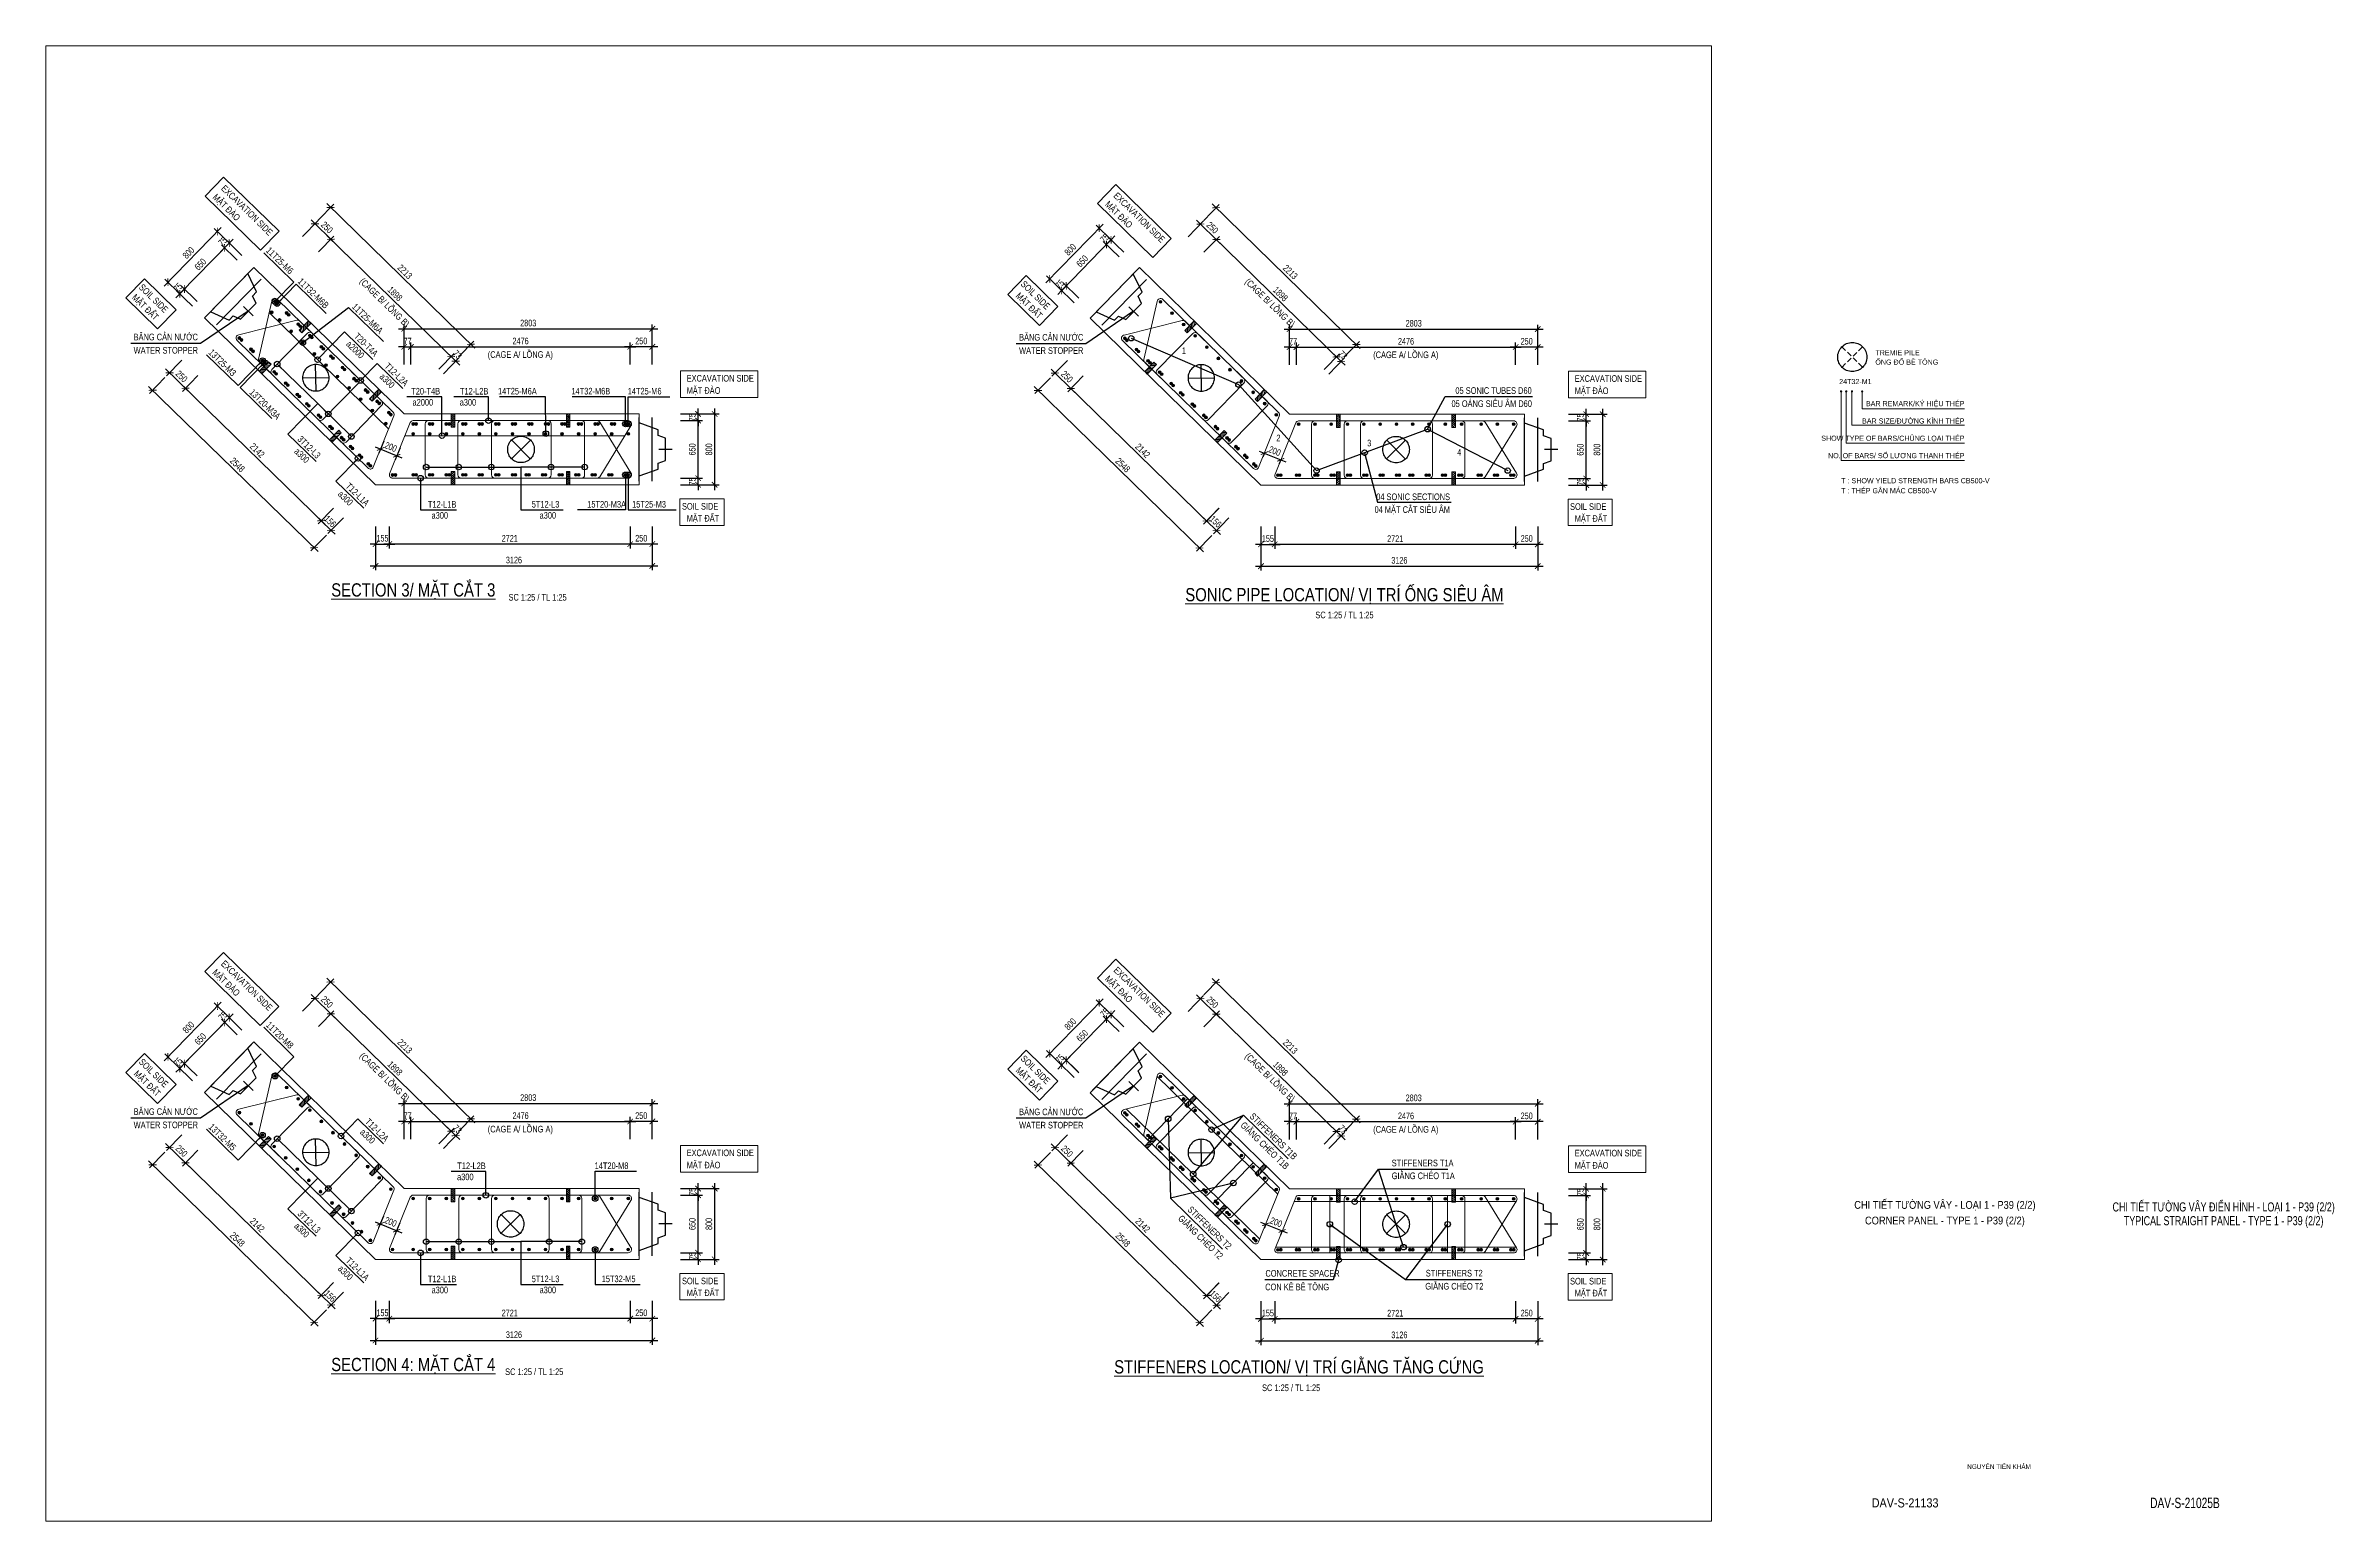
# Paper-space layout 'DAV-S-21133' of a CAD drawing. Header units: millimetres. Extents: x 68 to 947, y 17 to 584.
# The model-space entities are those that its viewports show. They can reach past a viewport. Long polylines and large blocks are cut down to what shows.
import ezdxf
from ezdxf.enums import TextEntityAlignment as Align

# ---------------------------------------------------------------- set-up
doc = ezdxf.new("R2010")
doc.units = ezdxf.units.MM
doc.header["$LTSCALE"] = 1200
doc.header["$PDMODE"] = 35
for name, pattern in [('CENTER', [2, 1.25, -0.25, 0.25, -0.25]), ('DASHED', [19.05, 12.7, -6.35]), ('HIDDEN', [0.375, 0.25, -0.125])]:
    doc.linetypes.add(name, pattern=pattern)
for name, color, linetype in [('0-TITLE', 1, 'Continuous'), ('2', 3, 'Continuous'), ('CDC -TEXT KHUNG', 7, 'Continuous'), ('CDC.04.HIDDEN', 8, 'HIDDEN'), ('CDC.11.NOTE', 8, 'Continuous'), ('CDC_06.TEXT', 2, 'Continuous'), ('MCSA', 5, 'HIDDEN'), ('MIE', 5, 'HIDDEN')]:
    doc.layers.add(name, color=color, linetype=linetype)
for name, color, linetype, lineweight in [('015_Hidden', 8, 'Continuous', 13), ('5', 5, 'Continuous', 13), ('BOUND', 3, 'Continuous', 20), ('CWS', 8, 'HIDDEN', 9), ('ENOTE', 2, 'Continuous', 15), ('GRID', 74, 'CENTER', 15), ('K-THUOC', 1, 'Continuous', 18), ('LEADER', 8, 'Continuous', 9), ('MCT', 6, 'Continuous', 20), ('PIPE60', 1, 'Continuous', 25), ('Q-Leader-line', 129, 'Continuous', 9), ('Q-Text', 2, 'Continuous', 5), ('T2HI', 4, 'HIDDEN', 13), ('TEXTEN', 3, 'Continuous', 13), ('TEXTMA', 2, 'Continuous', 13), ('TEXTVN', 2, 'Continuous', 20), ('TIE', 4, 'Continuous', 13)]:
    doc.layers.add(name, color=color, linetype=linetype, lineweight=lineweight)
doc.styles.add('Arial', font='arial.ttf', dxfattribs={"height": 480})
doc.styles.add('BIGTEXT', font='arial.ttf', dxfattribs={"width": 0.8})
doc.styles.add('DB_Arial', font='arial.ttf', dxfattribs={"width": 0.8})
doc.styles.add('DIMTEXT', font='romans.shx', dxfattribs={"width": 0.8})
doc.styles.add('KT CDC', font='arial.ttf', dxfattribs={"width": 0.85, "height": 200})
doc.styles.add('SMTEXT', font='arial.ttf', dxfattribs={"width": 0.75})
doc.dimstyles.new('75', dxfattribs={"dimscale": 75, "dimtxt": 1.4, "dimasz": 1, "dimexe": 1, "dimexo": 0, "dimgap": 0.6, "dimtad": 1, "dimdec": 0, "dimdsep": 46, "dimtxsty": 'DIMTEXT', "dimblk": 'ARCHTICK', "dimcen": 100, "dimdle": 0.2, "dimclrd": 75, "dimclre": 8, "dimclrt": 7, "dimadec": 1, "dimazin": 0, "dimtfac": 1, "dimtdec": 0, "dimtix": 1, "dimtmove": 2, "dimatfit": 3, "dimldrblk": 'ORIGIN', "dimfxl": 7, "dimfxlon": 1, "dimtolj": 1, "dimtzin": 0, "dimarcsym": 1})
doc.dimstyles.new('BSV1-100', dxfattribs={"dimtxt": 300, "dimasz": 250, "dimexe": 200, "dimexo": 0, "dimgap": 108, "dimtad": 1, "dimdec": 0, "dimdsep": 46, "dimtxsty": 'SMTEXT', "dimblk": 'ARCHTICK', "dimcen": 100, "dimdle": 250, "dimclrd": 256, "dimclre": 256, "dimclrt": 1, "dimadec": 0, "dimazin": 0, "dimtfac": 1, "dimtdec": 0, "dimtix": 1, "dimtmove": 2, "dimatfit": 3, "dimfxl": 720, "dimfxlon": 1, "dimtolj": 1, "dimtzin": 0, "dimarcsym": 0})
doc.dimstyles.new('BSV25', dxfattribs={"dimtxt": 300, "dimasz": 250, "dimexe": 200, "dimexo": 0, "dimgap": 108, "dimtad": 1, "dimdec": 0, "dimlfac": 0.25, "dimdsep": 46, "dimtxsty": 'SMTEXT', "dimblk": 'ARCHTICK', "dimcen": 100, "dimdle": 250, "dimclrd": 256, "dimclre": 256, "dimclrt": 2, "dimadec": 0, "dimazin": 0, "dimtfac": 1, "dimtdec": 0, "dimtix": 1, "dimtmove": 2, "dimatfit": 3, "dimfxl": 800, "dimfxlon": 1, "dimtolj": 1, "dimtzin": 0, "dimarcsym": 0})

psp = doc.layouts.new('DAV-S-21133')

# ---------------------------------------------------------------- texts
at = {"layer": 'CDC_06.TEXT', "color": 4, "style": 'BIGTEXT', "width": 0.7}
for s, p in [('CHI TIẾT TƯỜNG VÂY ĐIỂN HÌNH - LOẠI 1 - P39 (2/2)', (904.22, 137.87)), ('TYPICAL STRAIGHT PANEL - TYPE 1 - P39 (2/2)', (904.22, 132.14))]:
    psp.add_text(s, height=3.5, dxfattribs=at).set_placement(p, align=Align.MIDDLE)
at = {"layer": 'CDC_06.TEXT', "color": 2, "linetype": 'ByBlock', "style": 'SMTEXT', "width": 0.7}
psp.add_text('DAV-S-21025B', height=4, dxfattribs=at).set_placement((889.36, 24.19), align=Align.MIDDLE)

msp = doc.modelspace()

# ---------------------------------------------------------------- texts
at = {"layer": 'TEXTEN', "style": 'DB_Arial', "width": 0.8}
for s, p in [('T20-T4A', (3822387.6, -10329.5)), ('T12-L2A', (3823756.9, -11666.7)), ('3T12-L3', (3819792.6, -14938.3)), ('a300', (3819286.7, -15143.4)), ('T12-L1A', (3821992.7, -17084.5)), ('T12-L2A', (3822874.3, -45805.3)), ('a300', (3819286.7, -50143.4)), ('3T12-L3', (3819792.6, -49938.3)), ('T12-L1A', (3821992.7, -52084.5))]:
    msp.add_text(s, height=300, rotation=315.709241, dxfattribs=at).set_placement(p, align=Align.RIGHT)
for s, p in [('a2000', (3821098.2, -9770.1)), ('a300', (3822606.1, -11242.5)), ('a300', (3820720.9, -16549.6)), ('a300', (3821723.4, -45381.1)), ('a300', (3820720.9, -51549.6))]:
    msp.add_text(s, height=300, rotation=315.709241, dxfattribs=at).set_placement(p)
for s, p in [('T20-T4B', (3825368.9, -12018.7)), ('T12-L2B', (3827549.1, -12018.7)), ('T12-L1B', (3826102.8, -17128.7)), ('5T12-L3', (3830756.3, -17126.1)), ('a300', (3830609, -17626.1)), ('T12-L2B', (3827430.6, -47018.7)), ('T12-L1B', (3826102.8, -52128.7)), ('5T12-L3', (3830756.3, -52126.1)), ('a300', (3830609, -52626.1))]:
    msp.add_text(s, height=300, dxfattribs=at).set_placement(p, align=Align.RIGHT)
for s, p in [('a2000', (3824122.6, -12518.7)), ('a300', (3826252.7, -12518.7)), ('a300', (3824982.8, -17628.7)), ('a300', (3826134.1, -47518.7)), ('a300', (3824982.8, -52628.7))]:
    msp.add_text(s, height=300, dxfattribs=at).set_placement(p)
at = {"layer": 'TEXTMA', "style": 'DB_Arial', "width": 0.8}
for s, rotation, p in [('11T25-M6', 315.709241, (3817475.3, -5539)), ('11T32-M6B', 315.709233, (3818909.9, -6938.5)), ('11T25-M6A', 315.709241, (3821361, -8077.4)), ('BĂNG CẢN NƯỚC', 360, (3811523.9, -9569.5)), ('BĂNG CẢN NƯỚC', 360, (3851526.2, -9581.5)), ('WATER STOPPER', 360, (3811523.9, -10169.5)), ('13T25-M3', 315.709241, (3814881.6, -10147.5)), ('WATER STOPPER', 360, (3851526.2, -10181.5)), ('13T20-M3A', 315.688148, (3816728, -11949)), ('11T20-M8', 315.709241, (3817475.3, -40539)), ('BĂNG CẢN NƯỚC', 360, (3811523.9, -44569.5)), ('BĂNG CẢN NƯỚC', 360, (3851526.2, -44581.5)), ('WATER STOPPER', 360, (3811523.9, -45169.5)), ('13T32-M5', 315.709241, (3814881.6, -45147.5)), ('WATER STOPPER', 360, (3851526.2, -45181.5))]:
    msp.add_text(s, height=300, rotation=rotation, dxfattribs=at).set_placement(p)
for s, p in [('14T25-M6A', (3827983.8, -12016.1)), ('14T32-M6B', (3831301.6, -12016.1)), ('14T25-M6', (3833844.6, -12016.1)), ('15T20-M3A', (3832015.5, -17126.1)), ('15T25-M3', (3834043.6, -17126.1)), ('14T20-M8', (3832349.8, -47016.1)), ('15T32-M5', (3832669.2, -52126.1))]:
    msp.add_text(s, height=300, dxfattribs=at).set_placement(p)
at = {"layer": 'TEXTVN', "style": 'DB_Arial', "width": 0.8}
for s, p in [('MẶT ĐÀO', (3815067.4, -3134.4)), ('EXCAVATION SIDE', (3815453.4, -2738.9)), ('EXCAVATION SIDE', (3855765.4, -3064.1)), ('MẶT ĐÀO', (3855379.4, -3459.7)), ('(CAGE B/ LỒNG B)', (3821700.4, -6936.5, 0)), ('(CAGE B/ LỒNG B)', (3861702.7, -6948.5, 0)), ('MẶT ĐẤT', (3811420.4, -7662.7)), ('MẶT ĐẤT', (3851347.4, -7591.2)), ('MẶT ĐÀO', (3815056.8, -38166.8)), ('EXCAVATION SIDE', (3815442.8, -37771.3)), ('EXCAVATION SIDE', (3855765.4, -38064.1)), ('MẶT ĐÀO', (3855379.4, -38459.7)), ('(CAGE B/ LỒNG B)', (3821700.4, -41936.5, 0)), ('(CAGE B/ LỒNG B)', (3821700.4, -41936.5, 0)), ('(CAGE B/ LỒNG B)', (3861702.7, -41948.5, 0)), ('MẶT ĐẤT', (3811508.2, -42738.4)), ('MẶT ĐẤT', (3851347.4, -42591.2))]:
    msp.add_text(s, height=300, rotation=315.698694, dxfattribs=at).set_placement(p)
for p in [(3812908.1, -8351.4, 0), (3852747.3, -8204.2, 0), (3812908.1, -43351.4, 0), (3852747.3, -43204.2, 0)]:
    msp.add_text('SOIL SIDE', height=300, rotation=315.698694, dxfattribs=at).set_placement(p, align=Align.RIGHT)
for s, p in [('(CAGE A/ LỒNG A)', (3827521.3, -10360.6, 0)), ('(CAGE A/ LỒNG A)', (3867523.6, -10372.6, 0)), ('EXCAVATION SIDE', (3836505.5, -11432.6)), ('EXCAVATION SIDE', (3876627, -11444.6)), ('MẶT ĐÀO', (3836505.5, -11985.3)), ('MẶT ĐÀO', (3876627, -11997.2)), ('MẶT ĐẤT', (3836505.5, -17758.2)), ('MẶT ĐẤT', (3876627, -17770.1)), ('(CAGE A/ LỒNG A)', (3827521.3, -45360.6, 0)), ('(CAGE A/ LỒNG A)', (3827521.3, -45360.6, 0)), ('(CAGE A/ LỒNG A)', (3867523.6, -45372.6, 0)), ('EXCAVATION SIDE', (3836505.5, -46432.6)), ('EXCAVATION SIDE', (3876627, -46444.6)), ('MẶT ĐÀO', (3836505.5, -46985.3)), ('MẶT ĐÀO', (3876627, -46997.2)), ('MẶT ĐẤT', (3836505.5, -52758.2)), ('MẶT ĐẤT', (3876627, -52770.1))]:
    msp.add_text(s, height=300, dxfattribs=at).set_placement(p)
for s, p in [('1', (3858974.1, -10190.4)), ('2', (3863242.1, -14131)), ('3', (3867344.2, -14358.2)), ('4', (3871412.2, -14776.1))]:
    msp.add_text(s, height=300, dxfattribs=at).set_placement(p, align=Align.CENTER)
at = {"layer": 'TEXTVN', "lineweight": 20, "style": 'DB_Arial', "width": 0.8}
for s, height, p in [('05 OÁNG SIÊU ÂM D60', 300, (3874693.9, -12580, 0)), ('05 SONIC TUBES D60', 300, (3874683.6, -11987, 0)), ('04 SONIC SECTIONS', 300, (3870993.8, -16789.2)), ('04 MẶT CẮT SIÊU ÂM', 300, (3870993.8, -17365.7)), ('%%USECTION 3/ MẶT CẮT 3', 600, (3827864.3, -21146.6, 0)), ('%%USECTION 4: MẶT CẮT 4', 600, (3827864.3, -56146.6, 0))]:
    msp.add_text(s, height=height, dxfattribs=at).set_placement(p, align=Align.RIGHT)
at = {"layer": 'TEXTVN', "style": 'DB_Arial', "width": 0.8}
for p in [(3837935.5, -17219.2, 0), (3878057, -17231.1, 0), (3837935.5, -52219.2, 0), (3878057, -52231.1, 0)]:
    msp.add_text('SOIL SIDE', height=300, dxfattribs=at).set_placement(p, align=Align.RIGHT)
at = {"layer": 'TEXTVN', "lineweight": 20, "style": 'DB_Arial', "width": 0.8}
for s, height, p in [('%%USONIC PIPE LOCATION/ VỊ TRÍ ỐNG SIÊU ÂM', 600, (3866225.3, -21361.5)), ('SC 1:25 / TL 1:25', 300, (3866225.3, -22127.8)), ('%%USTIFFENERS LOCATION/ VỊ TRÍ GIẰNG TĂNG CỨNG', 600, (3864172.6, -56252.5)), ('SC 1:25 / TL 1:25', 300, (3863816.1, -57049.3))]:
    msp.add_text(s, height=height, dxfattribs=at).set_placement(p, align=Align.CENTER)
for s, p in [('SC 1:25 / TL 1:25', (3828459.4, -21328.8, 0)), ('STIFFENERS T1A', (3868358.5, -46891.9)), ('GIẰNG CHÉO T1A', (3868358.5, -47471.2)), (' CONCRETE SPACER', (3862560.9, -51878.3, 0)), ('STIFFENERS T2', (3869900.1, -51870.2)), ('CON KÊ BÊ TÔNG', (3862643.8, -52492.6, 0)), ('GIẰNG CHÉO T2', (3869877.1, -52459)), ('SC 1:25 / TL 1:25', (3828306.5, -56323.6))]:
    msp.add_text(s, height=300, dxfattribs=at).set_placement(p)
for s, p in [('GIẰNG CHÉO T1B', (3861501.8, -45065.3)), ('STIFFENERS T1B', (3861912.5, -44665.7)), ('GIẰNG CHÉO T2', (3858681.2, -49282)), ('STIFFENERS T2', (3859108.8, -48876.6))]:
    msp.add_text(s, height=300, rotation=315.698694, dxfattribs=at).set_placement(p)

# ---------------------------------------------------------------- blocks, each defined once
blk = doc.blocks.new('_ArchTick')
at = {"color": 0, "linetype": 'ByBlock', "const_width": 0.15}
blk.add_lwpolyline([(-0.5, -0.5), (0.5, 0.5)], dxfattribs=at)
blk = doc.blocks.new('_Origin')
at = {"color": 0, "linetype": 'ByBlock', "lineweight": -2}
blk.add_line((0, 0), (-1, 0), dxfattribs=at)
blk.add_circle((0, 0), 0.5, dxfattribs=at)
blk = doc.blocks.new('*U1928')
at = {"layer": 'CDC -TEXT KHUNG', "color": 6, "width": 0.85}
for tag, height, style, p in [('TEN_BV_V', 3, 'SMTEXT', (-50.06, 121.5)), ('TEN_BV_E', 3, 'Arial', (-50.06, 115.5)), ('SH_BV', 3.5, 'Arial', (-65.35, 7.06))]:
    blk.add_attdef(tag, text='', height=height, dxfattribs=dict(at, style=style)).set_placement(p, align=Align.MIDDLE_CENTER)
blk = doc.blocks.new('mct1')
at = {"lineweight": 9}
h = blk.add_hatch(color=256, dxfattribs=at)
h.dxf.hatch_style = 1
h.paths.add_polyline_path([(-16, 0, 1), (16, 0, 1)])
blk.add_circle((0, 0), 16, dxfattribs=at)
blk = doc.blocks.new('*D1226')
at = {"layer": 'Defpoints', "color": 0, "transparency": 16777216}
for p in [(3834416, -12896), (3837773, -12896), (3834416, -16096)]:
    blk.add_point(p, dxfattribs=at)
at = {"layer": 'K-THUOC', "lineweight": -2, "transparency": 16777216}
for p, q in [((3836973, -12896), (3837973, -12896)), ((3837773, -16346), (3837773, -12646)), ((3836973, -16096), (3837973, -16096))]:
    blk.add_line(p, q, dxfattribs=at)
at = {"layer": 'K-THUOC', "lineweight": -2, "transparency": 16777216, "xscale": 250, "yscale": 250, "zscale": 250}
for p, rotation in [((3837773, -12896), 90), ((3837773, -16096), 270)]:
    blk.add_blockref('_ArchTick', p, dxfattribs=dict(at, rotation=rotation))
at = {"layer": 'K-THUOC', "color": 2, "transparency": 16777216, "insert": (3837512, -14496), "char_height": 300, "attachment_point": 5, "rotation": 90, "style": 'SMTEXT'}
blk.add_mtext('\\A1;800', dxfattribs=at)
blk = doc.blocks.new('*D1227')
at = {"layer": 'Defpoints', "color": 0, "transparency": 16777216}
for p in [(3834416, -15796), (3834416, -16096), (3837023, -15796)]:
    blk.add_point(p, dxfattribs=at)
at = {"layer": 'K-THUOC', "lineweight": -2, "transparency": 16777216}
for p, q in [((3836223, -15796), (3837223, -15796)), ((3836223, -16096), (3837223, -16096)), ((3837023, -15796), (3837023, -15546)), ((3837023, -16096), (3837023, -15796)), ((3837023, -16096), (3837023, -16346))]:
    blk.add_line(p, q, dxfattribs=at)
at = {"layer": 'K-THUOC', "lineweight": -2, "transparency": 16777216, "xscale": 250, "yscale": 250, "zscale": 250}
for p, rotation in [((3837023, -15796), 270), ((3837023, -16096), 90)]:
    blk.add_blockref('_ArchTick', p, dxfattribs=dict(at, rotation=rotation))
at = {"layer": 'K-THUOC', "color": 2, "transparency": 16777216, "insert": (3836762, -15946), "char_height": 300, "attachment_point": 5, "rotation": 90, "style": 'SMTEXT'}
blk.add_mtext('\\A1;75', dxfattribs=at)
blk = doc.blocks.new('*D1228')
at = {"layer": 'Defpoints', "color": 0, "transparency": 16777216}
for p in [(3834416, -13196), (3837023, -13196), (3834416, -15796)]:
    blk.add_point(p, dxfattribs=at)
at = {"layer": 'K-THUOC', "lineweight": -2, "transparency": 16777216}
for p, q in [((3836223, -13196), (3837223, -13196)), ((3837023, -16046), (3837023, -12946)), ((3836223, -15796), (3837223, -15796))]:
    blk.add_line(p, q, dxfattribs=at)
at = {"layer": 'K-THUOC', "lineweight": -2, "transparency": 16777216, "xscale": 250, "yscale": 250, "zscale": 250}
for p, rotation in [((3837023, -13196), 90), ((3837023, -15796), 270)]:
    blk.add_blockref('_ArchTick', p, dxfattribs=dict(at, rotation=rotation))
at = {"layer": 'K-THUOC', "color": 2, "transparency": 16777216, "insert": (3836762, -14496), "char_height": 300, "attachment_point": 5, "rotation": 90, "style": 'SMTEXT'}
blk.add_mtext('\\A1;650', dxfattribs=at)
blk = doc.blocks.new('*D1229')
at = {"layer": 'Defpoints', "color": 0, "transparency": 16777216}
for p in [(3834416, -12896), (3834416, -13196), (3837023, -12896)]:
    blk.add_point(p, dxfattribs=at)
at = {"layer": 'K-THUOC', "lineweight": -2, "transparency": 16777216}
for p, q in [((3836223, -12896), (3837223, -12896)), ((3836223, -13196), (3837223, -13196)), ((3837023, -12896), (3837023, -12646)), ((3837023, -13196), (3837023, -12896)), ((3837023, -13196), (3837023, -13446))]:
    blk.add_line(p, q, dxfattribs=at)
at = {"layer": 'K-THUOC', "lineweight": -2, "transparency": 16777216, "xscale": 250, "yscale": 250, "zscale": 250}
for p, rotation in [((3837023, -12896), 270), ((3837023, -13196), 90)]:
    blk.add_blockref('_ArchTick', p, dxfattribs=dict(at, rotation=rotation))
at = {"layer": 'K-THUOC', "color": 2, "transparency": 16777216, "insert": (3836762, -13046), "char_height": 300, "attachment_point": 5, "rotation": 90, "style": 'SMTEXT'}
blk.add_mtext('\\A1;75', dxfattribs=at)
blk = doc.blocks.new('*D1230')
at = {"layer": 'Defpoints', "color": 0, "transparency": 16777216}
for p in [(3815306, -4651), (3817118, -6420), (3814883, -8710)]:
    blk.add_point(p, dxfattribs=at)
at = {"layer": 'K-THUOC', "lineweight": -2, "transparency": 16777216}
for p, q in [((3812897, -7120), (3815481, -4472)), ((3815879, -5210), (3815163, -4511)), ((3813644, -7500), (3812928, -6802))]:
    blk.add_line(p, q, dxfattribs=at)
at = {"layer": 'K-THUOC', "lineweight": -2, "transparency": 16777216, "xscale": 250, "yscale": 250, "zscale": 250}
for p, rotation in [((3815306, -4651), 45.69869439373893), ((3813071, -6941), 225.6986943937389)]:
    blk.add_blockref('_ArchTick', p, dxfattribs=dict(at, rotation=rotation))
at = {"layer": 'K-THUOC', "color": 2, "transparency": 16777216, "insert": (3814002, -5614), "char_height": 300, "attachment_point": 5, "rotation": 45.69869, "style": 'SMTEXT'}
blk.add_mtext('\\A1;800', dxfattribs=at)
blk = doc.blocks.new('*D1231')
at = {"layer": 'Defpoints', "color": 0, "transparency": 16777216}
for p in [(3813817, -7250), (3814883, -8710), (3815093, -8495)]:
    blk.add_point(p, dxfattribs=at)
at = {"layer": 'K-THUOC', "lineweight": -2, "transparency": 16777216}
for p, q in [((3814390, -7809), (3813674, -7111)), ((3813817, -7250), (3813992, -7072)), ((3813608, -7465), (3813433, -7644)), ((3814180, -8024), (3813465, -7325)), ((3813608, -7465), (3813817, -7250))]:
    blk.add_line(p, q, dxfattribs=at)
at = {"layer": 'K-THUOC', "lineweight": -2, "transparency": 16777216, "xscale": 250, "yscale": 250, "zscale": 250}
for p, rotation in [((3813817, -7250), 225.6986943937389), ((3813608, -7465), 45.69869439373893)]:
    blk.add_blockref('_ArchTick', p, dxfattribs=dict(at, rotation=rotation))
at = {"layer": 'K-THUOC', "color": 2, "transparency": 16777216, "insert": (3813526, -7176), "char_height": 300, "attachment_point": 5, "rotation": 45.69869, "style": 'SMTEXT'}
blk.add_mtext('\\A1;75', dxfattribs=at)
blk = doc.blocks.new('*D1232')
at = {"layer": 'Defpoints', "color": 0, "transparency": 16777216}
for p in [(3815633, -5390), (3816909, -6635), (3815093, -8495)]:
    blk.add_point(p, dxfattribs=at)
at = {"layer": 'K-THUOC', "lineweight": -2, "transparency": 16777216}
for p, q in [((3813643, -7429), (3815808, -5211)), ((3816206, -5948), (3815490, -5250)), ((3814390, -7809), (3813674, -7111))]:
    blk.add_line(p, q, dxfattribs=at)
at = {"layer": 'K-THUOC', "lineweight": -2, "transparency": 16777216, "xscale": 250, "yscale": 250, "zscale": 250}
for p, rotation in [((3815633, -5390), 45.69869439373893), ((3813817, -7250), 225.6986943937389)]:
    blk.add_blockref('_ArchTick', p, dxfattribs=dict(at, rotation=rotation))
at = {"layer": 'K-THUOC', "color": 2, "transparency": 16777216, "insert": (3814538, -6138), "char_height": 300, "attachment_point": 5, "rotation": 45.69869, "style": 'SMTEXT'}
blk.add_mtext('\\A1;650', dxfattribs=at)
blk = doc.blocks.new('*D1233')
at = {"layer": 'Defpoints', "color": 0, "transparency": 16777216}
for p in [(3815843, -5175), (3816909, -6635), (3817118, -6420)]:
    blk.add_point(p, dxfattribs=at)
at = {"layer": 'K-THUOC', "lineweight": -2, "transparency": 16777216}
for p, q in [((3816415, -5734), (3815700, -5035)), ((3815843, -5175), (3816017, -4996)), ((3815633, -5390), (3815459, -5569)), ((3816206, -5948), (3815490, -5250)), ((3815633, -5390), (3815843, -5175))]:
    blk.add_line(p, q, dxfattribs=at)
at = {"layer": 'K-THUOC', "lineweight": -2, "transparency": 16777216, "xscale": 250, "yscale": 250, "zscale": 250}
for p, rotation in [((3815843, -5175), 225.6986943937389), ((3815633, -5390), 45.69869439373893)]:
    blk.add_blockref('_ArchTick', p, dxfattribs=dict(at, rotation=rotation))
at = {"layer": 'K-THUOC', "color": 2, "transparency": 16777216, "insert": (3815552, -5100), "char_height": 300, "attachment_point": 5, "rotation": 45.69869, "style": 'SMTEXT'}
blk.add_mtext('\\A1;75', dxfattribs=at)
blk = doc.blocks.new('*D1234')
at = {"layer": 'Defpoints', "color": 0, "transparency": 16777216}
for p in [(3874418, -12908), (3877894, -12908), (3874418, -16108)]:
    blk.add_point(p, dxfattribs=at)
at = {"layer": 'K-THUOC', "lineweight": -2, "transparency": 16777216}
for p, q in [((3877094, -12908), (3878094, -12908)), ((3877894, -16358), (3877894, -12658)), ((3877094, -16108), (3878094, -16108))]:
    blk.add_line(p, q, dxfattribs=at)
at = {"layer": 'K-THUOC', "lineweight": -2, "transparency": 16777216, "xscale": 250, "yscale": 250, "zscale": 250}
for p, rotation in [((3877894, -12908), 90), ((3877894, -16108), 270)]:
    blk.add_blockref('_ArchTick', p, dxfattribs=dict(at, rotation=rotation))
at = {"layer": 'K-THUOC', "color": 2, "transparency": 16777216, "insert": (3877633, -14508), "char_height": 300, "attachment_point": 5, "rotation": 90, "style": 'SMTEXT'}
blk.add_mtext('\\A1;800', dxfattribs=at)
blk = doc.blocks.new('*D1235')
at = {"layer": 'Defpoints', "color": 0, "transparency": 16777216}
for p in [(3874418, -15808), (3874418, -16108), (3877144, -15808)]:
    blk.add_point(p, dxfattribs=at)
at = {"layer": 'K-THUOC', "lineweight": -2, "transparency": 16777216}
for p, q in [((3876344, -15808), (3877344, -15808)), ((3876344, -16108), (3877344, -16108)), ((3877144, -15808), (3877144, -15558)), ((3877144, -16108), (3877144, -15808)), ((3877144, -16108), (3877144, -16358))]:
    blk.add_line(p, q, dxfattribs=at)
at = {"layer": 'K-THUOC', "lineweight": -2, "transparency": 16777216, "xscale": 250, "yscale": 250, "zscale": 250}
for p, rotation in [((3877144, -15808), 270), ((3877144, -16108), 90)]:
    blk.add_blockref('_ArchTick', p, dxfattribs=dict(at, rotation=rotation))
at = {"layer": 'K-THUOC', "color": 2, "transparency": 16777216, "insert": (3876884, -15958), "char_height": 300, "attachment_point": 5, "rotation": 90, "style": 'SMTEXT'}
blk.add_mtext('\\A1;75', dxfattribs=at)
blk = doc.blocks.new('*D1236')
at = {"layer": 'Defpoints', "color": 0, "transparency": 16777216}
for p in [(3874418, -13208), (3877144, -13208), (3874418, -15808)]:
    blk.add_point(p, dxfattribs=at)
at = {"layer": 'K-THUOC', "lineweight": -2, "transparency": 16777216}
for p, q in [((3876344, -13208), (3877344, -13208)), ((3877144, -16058), (3877144, -12958)), ((3876344, -15808), (3877344, -15808))]:
    blk.add_line(p, q, dxfattribs=at)
at = {"layer": 'K-THUOC', "lineweight": -2, "transparency": 16777216, "xscale": 250, "yscale": 250, "zscale": 250}
for p, rotation in [((3877144, -13208), 90), ((3877144, -15808), 270)]:
    blk.add_blockref('_ArchTick', p, dxfattribs=dict(at, rotation=rotation))
at = {"layer": 'K-THUOC', "color": 2, "transparency": 16777216, "insert": (3876883, -14508), "char_height": 300, "attachment_point": 5, "rotation": 90, "style": 'SMTEXT'}
blk.add_mtext('\\A1;650', dxfattribs=at)
blk = doc.blocks.new('*D1237')
at = {"layer": 'Defpoints', "color": 0, "transparency": 16777216}
for p in [(3874418, -12908), (3874418, -13208), (3877144, -12908)]:
    blk.add_point(p, dxfattribs=at)
at = {"layer": 'K-THUOC', "lineweight": -2, "transparency": 16777216}
for p, q in [((3876344, -12908), (3877344, -12908)), ((3876344, -13208), (3877344, -13208)), ((3877144, -12908), (3877144, -12658)), ((3877144, -13208), (3877144, -12908)), ((3877144, -13208), (3877144, -13458))]:
    blk.add_line(p, q, dxfattribs=at)
at = {"layer": 'K-THUOC', "lineweight": -2, "transparency": 16777216, "xscale": 250, "yscale": 250, "zscale": 250}
for p, rotation in [((3877144, -12908), 270), ((3877144, -13208), 90)]:
    blk.add_blockref('_ArchTick', p, dxfattribs=dict(at, rotation=rotation))
at = {"layer": 'K-THUOC', "color": 2, "transparency": 16777216, "insert": (3876884, -13058), "char_height": 300, "attachment_point": 5, "rotation": 90, "style": 'SMTEXT'}
blk.add_mtext('\\A1;75', dxfattribs=at)
blk = doc.blocks.new('*D1238')
at = {"layer": 'Defpoints', "color": 0, "transparency": 16777216}
for p in [(3855145, -4504), (3856958, -6273), (3854723, -8563)]:
    blk.add_point(p, dxfattribs=at)
at = {"layer": 'K-THUOC', "lineweight": -2, "transparency": 16777216}
for p, q in [((3852736, -6973), (3855320, -4325)), ((3855718, -5063), (3855002, -4364)), ((3853483, -7353), (3852767, -6654))]:
    blk.add_line(p, q, dxfattribs=at)
at = {"layer": 'K-THUOC', "lineweight": -2, "transparency": 16777216, "xscale": 250, "yscale": 250, "zscale": 250}
for p, rotation in [((3855145, -4504), 45.69869439373893), ((3852910, -6794), 225.6986943937389)]:
    blk.add_blockref('_ArchTick', p, dxfattribs=dict(at, rotation=rotation))
at = {"layer": 'K-THUOC', "color": 2, "transparency": 16777216, "insert": (3853841, -5467), "char_height": 300, "attachment_point": 5, "rotation": 45.69869, "style": 'SMTEXT'}
blk.add_mtext('\\A1;800', dxfattribs=at)
blk = doc.blocks.new('*D1239')
at = {"layer": 'Defpoints', "color": 0, "transparency": 16777216}
for p in [(3853657, -7103), (3854723, -8563), (3854932, -8348)]:
    blk.add_point(p, dxfattribs=at)
at = {"layer": 'K-THUOC', "lineweight": -2, "transparency": 16777216}
for p, q in [((3854020, -7877), (3853304, -7178)), ((3853447, -7318), (3853657, -7103)), ((3854229, -7662), (3853513, -6964)), ((3853657, -7103), (3853831, -6924)), ((3853447, -7318), (3853272, -7497))]:
    blk.add_line(p, q, dxfattribs=at)
at = {"layer": 'K-THUOC', "lineweight": -2, "transparency": 16777216, "xscale": 250, "yscale": 250, "zscale": 250}
for p, rotation in [((3853447, -7318), 45.69869439373893), ((3853657, -7103), 225.6986943937389)]:
    blk.add_blockref('_ArchTick', p, dxfattribs=dict(at, rotation=rotation))
at = {"layer": 'K-THUOC', "color": 2, "transparency": 16777216, "insert": (3853365, -7029), "char_height": 300, "attachment_point": 5, "rotation": 45.69869, "style": 'SMTEXT'}
blk.add_mtext('\\A1;75', dxfattribs=at)
blk = doc.blocks.new('*D1240')
at = {"layer": 'Defpoints', "color": 0, "transparency": 16777216}
for p in [(3855473, -5242), (3856748, -6487), (3854932, -8348)]:
    blk.add_point(p, dxfattribs=at)
at = {"layer": 'K-THUOC', "lineweight": -2, "transparency": 16777216}
for p, q in [((3853482, -7282), (3855647, -5064)), ((3856045, -5801), (3855329, -5103)), ((3854229, -7662), (3853513, -6964))]:
    blk.add_line(p, q, dxfattribs=at)
at = {"layer": 'K-THUOC', "lineweight": -2, "transparency": 16777216, "xscale": 250, "yscale": 250, "zscale": 250}
for p, rotation in [((3855473, -5242), 45.69869439373893), ((3853657, -7103), 225.6986943937389)]:
    blk.add_blockref('_ArchTick', p, dxfattribs=dict(at, rotation=rotation))
at = {"layer": 'K-THUOC', "color": 2, "transparency": 16777216, "insert": (3854378, -5990), "char_height": 300, "attachment_point": 5, "rotation": 45.69869, "style": 'SMTEXT'}
blk.add_mtext('\\A1;650', dxfattribs=at)
blk = doc.blocks.new('*D1241')
at = {"layer": 'Defpoints', "color": 0, "transparency": 16777216}
for p in [(3855682, -5028), (3856748, -6487), (3856958, -6273)]:
    blk.add_point(p, dxfattribs=at)
at = {"layer": 'K-THUOC', "lineweight": -2, "transparency": 16777216}
for p, q in [((3856045, -5801), (3855329, -5103)), ((3855473, -5242), (3855682, -5028)), ((3856255, -5587), (3855539, -4888)), ((3855682, -5028), (3855857, -4849)), ((3855473, -5242), (3855298, -5421))]:
    blk.add_line(p, q, dxfattribs=at)
at = {"layer": 'K-THUOC', "lineweight": -2, "transparency": 16777216, "xscale": 250, "yscale": 250, "zscale": 250}
for p, rotation in [((3855473, -5242), 45.69869439373893), ((3855682, -5028), 225.6986943937389)]:
    blk.add_blockref('_ArchTick', p, dxfattribs=dict(at, rotation=rotation))
at = {"layer": 'K-THUOC', "color": 2, "transparency": 16777216, "insert": (3855391, -4953), "char_height": 300, "attachment_point": 5, "rotation": 45.69869, "style": 'SMTEXT'}
blk.add_mtext('\\A1;75', dxfattribs=at)
blk = doc.blocks.new('*D1242')
at = {"layer": 'Defpoints', "color": 0, "transparency": 16777216}
for p in [(3876394, -47908), (3877894, -47908), (3876394, -51108)]:
    blk.add_point(p, dxfattribs=at)
at = {"layer": 'K-THUOC', "lineweight": -2, "transparency": 16777216}
for p, q in [((3877094, -47908), (3878094, -47908)), ((3877894, -51358), (3877894, -47658)), ((3877094, -51108), (3878094, -51108))]:
    blk.add_line(p, q, dxfattribs=at)
at = {"layer": 'K-THUOC', "lineweight": -2, "transparency": 16777216, "xscale": 250, "yscale": 250, "zscale": 250}
for p, rotation in [((3877894, -47908), 90), ((3877894, -51108), 270)]:
    blk.add_blockref('_ArchTick', p, dxfattribs=dict(at, rotation=rotation))
at = {"layer": 'K-THUOC', "color": 2, "transparency": 16777216, "insert": (3877633, -49508), "char_height": 300, "attachment_point": 5, "rotation": 90, "style": 'SMTEXT'}
blk.add_mtext('\\A1;800', dxfattribs=at)
blk = doc.blocks.new('*D1243')
at = {"layer": 'Defpoints', "color": 0, "transparency": 16777216}
for p in [(3876036, -51108), (3876394, -50808), (3877144, -50808)]:
    blk.add_point(p, dxfattribs=at)
at = {"layer": 'K-THUOC', "lineweight": -2, "transparency": 16777216}
for p, q in [((3877144, -50808), (3877144, -50558)), ((3876344, -51108), (3877344, -51108)), ((3876394, -50808), (3877344, -50808)), ((3877144, -51108), (3877144, -50808)), ((3877144, -51108), (3877144, -51358))]:
    blk.add_line(p, q, dxfattribs=at)
at = {"layer": 'K-THUOC', "lineweight": -2, "transparency": 16777216, "xscale": 250, "yscale": 250, "zscale": 250}
for p, rotation in [((3877144, -50808), 270), ((3877144, -51108), 90)]:
    blk.add_blockref('_ArchTick', p, dxfattribs=dict(at, rotation=rotation))
at = {"layer": 'K-THUOC', "color": 2, "transparency": 16777216, "insert": (3876884, -50958), "char_height": 300, "attachment_point": 5, "rotation": 90, "style": 'SMTEXT'}
blk.add_mtext('\\A1;75', dxfattribs=at)
blk = doc.blocks.new('*D1244')
at = {"layer": 'Defpoints', "color": 0, "transparency": 16777216}
for p in [(3876036, -48208), (3877144, -48208), (3876036, -50808)]:
    blk.add_point(p, dxfattribs=at)
at = {"layer": 'K-THUOC', "lineweight": -2, "transparency": 16777216}
for p, q in [((3876344, -48208), (3877344, -48208)), ((3877144, -51058), (3877144, -47958)), ((3876344, -50808), (3877344, -50808))]:
    blk.add_line(p, q, dxfattribs=at)
at = {"layer": 'K-THUOC', "lineweight": -2, "transparency": 16777216, "xscale": 250, "yscale": 250, "zscale": 250}
for p, rotation in [((3877144, -48208), 90), ((3877144, -50808), 270)]:
    blk.add_blockref('_ArchTick', p, dxfattribs=dict(at, rotation=rotation))
at = {"layer": 'K-THUOC', "color": 2, "transparency": 16777216, "insert": (3876883, -49508), "char_height": 300, "attachment_point": 5, "rotation": 90, "style": 'SMTEXT'}
blk.add_mtext('\\A1;650', dxfattribs=at)
blk = doc.blocks.new('*D1245')
at = {"layer": 'Defpoints', "color": 0, "transparency": 16777216}
for p in [(3876036, -47908), (3876036, -48208), (3877144, -47908)]:
    blk.add_point(p, dxfattribs=at)
at = {"layer": 'K-THUOC', "lineweight": -2, "transparency": 16777216}
for p, q in [((3876344, -47908), (3877344, -47908)), ((3876344, -48208), (3877344, -48208)), ((3877144, -47908), (3877144, -47658)), ((3877144, -48208), (3877144, -47908)), ((3877144, -48208), (3877144, -48458))]:
    blk.add_line(p, q, dxfattribs=at)
at = {"layer": 'K-THUOC', "lineweight": -2, "transparency": 16777216, "xscale": 250, "yscale": 250, "zscale": 250}
for p, rotation in [((3877144, -47908), 270), ((3877144, -48208), 90)]:
    blk.add_blockref('_ArchTick', p, dxfattribs=dict(at, rotation=rotation))
at = {"layer": 'K-THUOC', "color": 2, "transparency": 16777216, "insert": (3876884, -48058), "char_height": 300, "attachment_point": 5, "rotation": 90, "style": 'SMTEXT'}
blk.add_mtext('\\A1;75', dxfattribs=at)
blk = doc.blocks.new('*D1246')
at = {"layer": 'Defpoints', "color": 0, "transparency": 16777216}
for p in [(3855145, -39504), (3856219, -40552), (3853984, -42842)]:
    blk.add_point(p, dxfattribs=at)
at = {"layer": 'K-THUOC', "lineweight": -2, "transparency": 16777216}
for p, q in [((3852736, -41973), (3855320, -39325)), ((3855718, -40063), (3855002, -39364)), ((3853483, -42353), (3852767, -41654))]:
    blk.add_line(p, q, dxfattribs=at)
at = {"layer": 'K-THUOC', "lineweight": -2, "transparency": 16777216, "xscale": 250, "yscale": 250, "zscale": 250}
for p, rotation in [((3855145, -39504), 45.69869439373893), ((3852910, -41794), 225.6986943937389)]:
    blk.add_blockref('_ArchTick', p, dxfattribs=dict(at, rotation=rotation))
at = {"layer": 'K-THUOC', "color": 2, "transparency": 16777216, "insert": (3853841, -40467), "char_height": 300, "attachment_point": 5, "rotation": 45.69869, "style": 'SMTEXT'}
blk.add_mtext('\\A1;800', dxfattribs=at)
blk = doc.blocks.new('*D1247')
at = {"layer": 'Defpoints', "color": 0, "transparency": 16777216}
for p in [(3853657, -42103), (3854193, -42627), (3854240, -43092)]:
    blk.add_point(p, dxfattribs=at)
at = {"layer": 'K-THUOC', "lineweight": -2, "transparency": 16777216}
for p, q in [((3853447, -42318), (3853272, -42497)), ((3854020, -42877), (3853304, -42178)), ((3853447, -42318), (3853657, -42103)), ((3854193, -42627), (3853513, -41964)), ((3853657, -42103), (3853831, -41924))]:
    blk.add_line(p, q, dxfattribs=at)
at = {"layer": 'K-THUOC', "lineweight": -2, "transparency": 16777216, "xscale": 250, "yscale": 250, "zscale": 250}
for p, rotation in [((3853447, -42318), 45.69869439373893), ((3853657, -42103), 225.6986943937389)]:
    blk.add_blockref('_ArchTick', p, dxfattribs=dict(at, rotation=rotation))
at = {"layer": 'K-THUOC', "color": 2, "transparency": 16777216, "insert": (3853365, -42029), "char_height": 300, "attachment_point": 5, "rotation": 45.69869, "style": 'SMTEXT'}
blk.add_mtext('\\A1;75', dxfattribs=at)
blk = doc.blocks.new('*D1248')
at = {"layer": 'Defpoints', "color": 0, "transparency": 16777216}
for p in [(3855473, -40242), (3856266, -41016), (3854450, -42877)]:
    blk.add_point(p, dxfattribs=at)
at = {"layer": 'K-THUOC', "lineweight": -2, "transparency": 16777216}
for p, q in [((3853482, -42282), (3855647, -40064)), ((3856045, -40801), (3855329, -40103)), ((3854229, -42662), (3853513, -41964))]:
    blk.add_line(p, q, dxfattribs=at)
at = {"layer": 'K-THUOC', "lineweight": -2, "transparency": 16777216, "xscale": 250, "yscale": 250, "zscale": 250}
for p, rotation in [((3855473, -40242), 45.69869439373893), ((3853657, -42103), 225.6986943937389)]:
    blk.add_blockref('_ArchTick', p, dxfattribs=dict(at, rotation=rotation))
at = {"layer": 'K-THUOC', "color": 2, "transparency": 16777216, "insert": (3854378, -40990), "char_height": 300, "attachment_point": 5, "rotation": 45.69869, "style": 'SMTEXT'}
blk.add_mtext('\\A1;650', dxfattribs=at)
blk = doc.blocks.new('*D1249')
at = {"layer": 'Defpoints', "color": 0, "transparency": 16777216}
for p in [(3855682, -40028), (3856266, -41016), (3856475, -40802)]:
    blk.add_point(p, dxfattribs=at)
at = {"layer": 'K-THUOC', "lineweight": -2, "transparency": 16777216}
for p, q in [((3855473, -40242), (3855298, -40421)), ((3856045, -40801), (3855329, -40103)), ((3855473, -40242), (3855682, -40028)), ((3856255, -40587), (3855539, -39888)), ((3855682, -40028), (3855857, -39849))]:
    blk.add_line(p, q, dxfattribs=at)
at = {"layer": 'K-THUOC', "lineweight": -2, "transparency": 16777216, "xscale": 250, "yscale": 250, "zscale": 250}
for p, rotation in [((3855473, -40242), 45.69869439373893), ((3855682, -40028), 225.6986943937389)]:
    blk.add_blockref('_ArchTick', p, dxfattribs=dict(at, rotation=rotation))
at = {"layer": 'K-THUOC', "color": 2, "transparency": 16777216, "insert": (3855391, -39953), "char_height": 300, "attachment_point": 5, "rotation": 45.69869, "style": 'SMTEXT'}
blk.add_mtext('\\A1;75', dxfattribs=at)
blk = doc.blocks.new('sp')
at = {"layer": '5', "lineweight": 20}
h = blk.add_hatch(dxfattribs=at)
h.set_pattern_fill('ANSI31', color=256, scale=500)
h.set_pattern_definition([(45, (0, 0), (-44.194, 44.194), [])])
h.paths.add_polyline_path([(80, 300), (-80, 300), (-80, -300), (80, -300)])
blk.add_lwpolyline([(-80, -300), (80, -300), (80, 300), (-80, 300)], close=True, dxfattribs=at)
blk = doc.blocks.new('tremie')
at = {"layer": 'MIE', "color": 74, "ltscale": 1000}
for p, q in [((424, -424), (-424, 424)), ((424, 424), (-424, -424))]:
    blk.add_line(p, q, dxfattribs=at)
at = {"layer": 'MIE', "ltscale": 500}
blk.add_circle((0, 0), 600, dxfattribs=at)
blk = doc.blocks.new('*D1254')
at = {"layer": 'Defpoints', "color": 0, "transparency": 16777216}
for p in [(3822820, -14123), (3823559, -14428), (3823412, -14783)]:
    blk.add_point(p, dxfattribs=at)
at = {"layer": 'K-THUOC', "lineweight": -2, "transparency": 16777216}
for p, q in [((3822442, -14383), (3823643, -14879)), ((3822820, -14123), (3822597, -14663)), ((3823559, -14428), (3823335, -14968))]:
    blk.add_line(p, q, dxfattribs=at)
at = {"layer": 'K-THUOC', "lineweight": -2, "transparency": 16777216, "xscale": 250, "yscale": 250, "zscale": 250}
for p, rotation in [((3822673, -14478), 157.5409148635427), ((3823412, -14783), 337.5409148635426)]:
    blk.add_blockref('_ArchTick', p, dxfattribs=dict(at, rotation=rotation))
at = {"layer": 'K-THUOC', "color": 2, "transparency": 16777216, "insert": (3823142, -14389), "char_height": 300, "attachment_point": 5, "rotation": 337.54091, "style": 'SMTEXT'}
blk.add_mtext('\\A1;200', dxfattribs=at)
blk = doc.blocks.new('*D1255')
at = {"layer": 'Defpoints', "color": 0, "transparency": 16777216}
for p in [(3862669, -49512), (3863410, -49811), (3863410, -49811)]:
    blk.add_point(p, dxfattribs=at)
at = {"layer": 'K-THUOC', "lineweight": -2, "transparency": 16777216}
for p, q in [((3862437, -49418), (3863642, -49904)), ((3862669, -49512), (3862594, -49697)), ((3863410, -49811), (3863335, -49996))]:
    blk.add_line(p, q, dxfattribs=at)
at = {"layer": 'K-THUOC', "lineweight": -2, "transparency": 16777216, "xscale": 250, "yscale": 250, "zscale": 250}
for p, rotation in [((3862669, -49512), 158.0021602386664), ((3863410, -49811), 338.0021602386664)]:
    blk.add_blockref('_ArchTick', p, dxfattribs=dict(at, rotation=rotation))
at = {"layer": 'K-THUOC', "color": 2, "transparency": 16777216, "insert": (3863137, -49419), "char_height": 300, "attachment_point": 5, "rotation": 338.00216, "style": 'SMTEXT'}
blk.add_mtext('\\A1;200', dxfattribs=at)
blk = doc.blocks.new('*D1256')
at = {"layer": 'Defpoints', "color": 0, "transparency": 16777216}
for p in [(3862607, -14665), (3863348, -14965), (3863348, -14965)]:
    blk.add_point(p, dxfattribs=at)
at = {"layer": 'K-THUOC', "lineweight": -2, "transparency": 16777216}
for p, q in [((3862375, -14572), (3863579, -15058)), ((3862607, -14665), (3862532, -14851)), ((3863348, -14965), (3863273, -15150))]:
    blk.add_line(p, q, dxfattribs=at)
at = {"layer": 'K-THUOC', "lineweight": -2, "transparency": 16777216, "xscale": 250, "yscale": 250, "zscale": 250}
for p, rotation in [((3862607, -14665), 158.0021602386664), ((3863348, -14965), 338.0021602386664)]:
    blk.add_blockref('_ArchTick', p, dxfattribs=dict(at, rotation=rotation))
at = {"layer": 'K-THUOC', "color": 2, "transparency": 16777216, "insert": (3863075, -14573), "char_height": 300, "attachment_point": 5, "rotation": 338.00216, "style": 'SMTEXT'}
blk.add_mtext('\\A1;200', dxfattribs=at)
blk = doc.blocks.new('*U1218')
at = {"layer": 'MCT', "xscale": -4, "yscale": 4, "zscale": 4, "rotation": 180}
blk.add_blockref('mct1', (0, 0), dxfattribs=at)
blk = doc.blocks.new('*U1219')
at = {"layer": '2', "color": 0, "linetype": 'ByBlock', "lineweight": -2, "transparency": 16777216}
for p in [(0, 0), (747, 0), (1495, 0), (2242, 0), (2989, 0), (3737, 0), (4484, 0), (5232, 0), (5979, 0), (6726, 0), (7474, 0), (8221, 0), (8968, 0), (9716, 0)]:
    blk.add_blockref('*U1218', p, dxfattribs=at)
blk = doc.blocks.new('*U1220')
at = {"layer": 'MCT', "xscale": -4, "yscale": 4, "zscale": 4, "rotation": 180}
blk.add_blockref('mct1', (0, 0), dxfattribs=at)
blk = doc.blocks.new('*U1221')
at = {"layer": '2', "color": 0, "linetype": 'ByBlock', "lineweight": -2, "transparency": 16777216}
for p in [(0, 0), (747, 0), (1495, 0), (2242, 0), (2989, 0), (3737, 0), (4484, 0), (5232, 0), (5979, 0), (6726, 0), (7474, 0), (8221, 0), (8968, 0), (9716, 0)]:
    blk.add_blockref('*U1220', p, dxfattribs=at)
blk = doc.blocks.new('*D1406')
at = {"layer": 'Defpoints', "color": 0, "transparency": 16777216}
for p in [(3834416, -47896), (3837773, -47896), (3834416, -51096)]:
    blk.add_point(p, dxfattribs=at)
at = {"layer": 'K-THUOC', "lineweight": -2, "transparency": 16777216}
for p, q in [((3836973, -47896), (3837973, -47896)), ((3837773, -51346), (3837773, -47646)), ((3836973, -51096), (3837973, -51096))]:
    blk.add_line(p, q, dxfattribs=at)
at = {"layer": 'K-THUOC', "lineweight": -2, "transparency": 16777216, "xscale": 250, "yscale": 250, "zscale": 250}
for p, rotation in [((3837773, -47896), 90), ((3837773, -51096), 270)]:
    blk.add_blockref('_ArchTick', p, dxfattribs=dict(at, rotation=rotation))
at = {"layer": 'K-THUOC', "color": 2, "transparency": 16777216, "insert": (3837512, -49496), "char_height": 300, "attachment_point": 5, "rotation": 90, "style": 'SMTEXT'}
blk.add_mtext('\\A1;800', dxfattribs=at)
blk = doc.blocks.new('*D1407')
at = {"layer": 'Defpoints', "color": 0, "transparency": 16777216}
for p in [(3834416, -50796), (3834416, -51096), (3837023, -50796)]:
    blk.add_point(p, dxfattribs=at)
at = {"layer": 'K-THUOC', "lineweight": -2, "transparency": 16777216}
for p, q in [((3837023, -50796), (3837023, -50546)), ((3836223, -50796), (3837223, -50796)), ((3836223, -51096), (3837223, -51096)), ((3837023, -51096), (3837023, -50796)), ((3837023, -51096), (3837023, -51346))]:
    blk.add_line(p, q, dxfattribs=at)
at = {"layer": 'K-THUOC', "lineweight": -2, "transparency": 16777216, "xscale": 250, "yscale": 250, "zscale": 250}
for p, rotation in [((3837023, -50796), 270), ((3837023, -51096), 90)]:
    blk.add_blockref('_ArchTick', p, dxfattribs=dict(at, rotation=rotation))
at = {"layer": 'K-THUOC', "color": 2, "transparency": 16777216, "insert": (3836762, -50946), "char_height": 300, "attachment_point": 5, "rotation": 90, "style": 'SMTEXT'}
blk.add_mtext('\\A1;75', dxfattribs=at)
blk = doc.blocks.new('*D1408')
at = {"layer": 'Defpoints', "color": 0, "transparency": 16777216}
for p in [(3834416, -48196), (3837023, -48196), (3834416, -50796)]:
    blk.add_point(p, dxfattribs=at)
at = {"layer": 'K-THUOC', "lineweight": -2, "transparency": 16777216}
for p, q in [((3836223, -48196), (3837223, -48196)), ((3837023, -51046), (3837023, -47946)), ((3836223, -50796), (3837223, -50796))]:
    blk.add_line(p, q, dxfattribs=at)
at = {"layer": 'K-THUOC', "lineweight": -2, "transparency": 16777216, "xscale": 250, "yscale": 250, "zscale": 250}
for p, rotation in [((3837023, -48196), 90), ((3837023, -50796), 270)]:
    blk.add_blockref('_ArchTick', p, dxfattribs=dict(at, rotation=rotation))
at = {"layer": 'K-THUOC', "color": 2, "transparency": 16777216, "insert": (3836762, -49496), "char_height": 300, "attachment_point": 5, "rotation": 90, "style": 'SMTEXT'}
blk.add_mtext('\\A1;650', dxfattribs=at)
blk = doc.blocks.new('*D1409')
at = {"layer": 'Defpoints', "color": 0, "transparency": 16777216}
for p in [(3834416, -47896), (3834416, -48196), (3837023, -47896)]:
    blk.add_point(p, dxfattribs=at)
at = {"layer": 'K-THUOC', "lineweight": -2, "transparency": 16777216}
for p, q in [((3836223, -47896), (3837223, -47896)), ((3836223, -48196), (3837223, -48196)), ((3837023, -47896), (3837023, -47646)), ((3837023, -48196), (3837023, -47896)), ((3837023, -48196), (3837023, -48446))]:
    blk.add_line(p, q, dxfattribs=at)
at = {"layer": 'K-THUOC', "lineweight": -2, "transparency": 16777216, "xscale": 250, "yscale": 250, "zscale": 250}
for p, rotation in [((3837023, -47896), 270), ((3837023, -48196), 90)]:
    blk.add_blockref('_ArchTick', p, dxfattribs=dict(at, rotation=rotation))
at = {"layer": 'K-THUOC', "color": 2, "transparency": 16777216, "insert": (3836762, -48046), "char_height": 300, "attachment_point": 5, "rotation": 90, "style": 'SMTEXT'}
blk.add_mtext('\\A1;75', dxfattribs=at)
blk = doc.blocks.new('*D1410')
at = {"layer": 'Defpoints', "color": 0, "transparency": 16777216}
for p in [(3815306, -39651), (3817118, -41420), (3814883, -43710)]:
    blk.add_point(p, dxfattribs=at)
at = {"layer": 'K-THUOC', "lineweight": -2, "transparency": 16777216}
for p, q in [((3812897, -42120), (3815481, -39472)), ((3815879, -40210), (3815163, -39511)), ((3813644, -42500), (3812928, -41802))]:
    blk.add_line(p, q, dxfattribs=at)
at = {"layer": 'K-THUOC', "lineweight": -2, "transparency": 16777216, "xscale": 250, "yscale": 250, "zscale": 250}
for p, rotation in [((3815306, -39651), 45.69869439373893), ((3813071, -41941), 225.6986943937389)]:
    blk.add_blockref('_ArchTick', p, dxfattribs=dict(at, rotation=rotation))
at = {"layer": 'K-THUOC', "color": 2, "transparency": 16777216, "insert": (3814002, -40614), "char_height": 300, "attachment_point": 5, "rotation": 45.69869, "style": 'SMTEXT'}
blk.add_mtext('\\A1;800', dxfattribs=at)
blk = doc.blocks.new('*D1411')
at = {"layer": 'Defpoints', "color": 0, "transparency": 16777216}
for p in [(3813817, -42250), (3814883, -43710), (3815093, -43495)]:
    blk.add_point(p, dxfattribs=at)
at = {"layer": 'K-THUOC', "lineweight": -2, "transparency": 16777216}
for p, q in [((3814180, -43024), (3813465, -42325)), ((3813608, -42465), (3813817, -42250)), ((3814390, -42809), (3813674, -42111)), ((3813817, -42250), (3813992, -42072)), ((3813608, -42465), (3813433, -42644))]:
    blk.add_line(p, q, dxfattribs=at)
at = {"layer": 'K-THUOC', "lineweight": -2, "transparency": 16777216, "xscale": 250, "yscale": 250, "zscale": 250}
for p, rotation in [((3813608, -42465), 45.69869439373893), ((3813817, -42250), 225.6986943937389)]:
    blk.add_blockref('_ArchTick', p, dxfattribs=dict(at, rotation=rotation))
at = {"layer": 'K-THUOC', "color": 2, "transparency": 16777216, "insert": (3813526, -42176), "char_height": 300, "attachment_point": 5, "rotation": 45.69869, "style": 'SMTEXT'}
blk.add_mtext('\\A1;75', dxfattribs=at)
blk = doc.blocks.new('*D1412')
at = {"layer": 'Defpoints', "color": 0, "transparency": 16777216}
for p in [(3815633, -40390), (3816909, -41635), (3815093, -43495)]:
    blk.add_point(p, dxfattribs=at)
at = {"layer": 'K-THUOC', "lineweight": -2, "transparency": 16777216}
for p, q in [((3813643, -42429), (3815808, -40211)), ((3816206, -40948), (3815490, -40250)), ((3814390, -42809), (3813674, -42111))]:
    blk.add_line(p, q, dxfattribs=at)
at = {"layer": 'K-THUOC', "lineweight": -2, "transparency": 16777216, "xscale": 250, "yscale": 250, "zscale": 250}
for p, rotation in [((3815633, -40390), 45.69869439373893), ((3813817, -42250), 225.6986943937389)]:
    blk.add_blockref('_ArchTick', p, dxfattribs=dict(at, rotation=rotation))
at = {"layer": 'K-THUOC', "color": 2, "transparency": 16777216, "insert": (3814538, -41138), "char_height": 300, "attachment_point": 5, "rotation": 45.69869, "style": 'SMTEXT'}
blk.add_mtext('\\A1;650', dxfattribs=at)
blk = doc.blocks.new('*D1413')
at = {"layer": 'Defpoints', "color": 0, "transparency": 16777216}
for p in [(3815843, -40175), (3816909, -41635), (3817118, -41420)]:
    blk.add_point(p, dxfattribs=at)
at = {"layer": 'K-THUOC', "lineweight": -2, "transparency": 16777216}
for p, q in [((3816206, -40948), (3815490, -40250)), ((3815633, -40390), (3815843, -40175)), ((3816415, -40734), (3815700, -40035)), ((3815843, -40175), (3816017, -39996)), ((3815633, -40390), (3815459, -40569))]:
    blk.add_line(p, q, dxfattribs=at)
at = {"layer": 'K-THUOC', "lineweight": -2, "transparency": 16777216, "xscale": 250, "yscale": 250, "zscale": 250}
for p, rotation in [((3815633, -40390), 45.69869439373893), ((3815843, -40175), 225.6986943937389)]:
    blk.add_blockref('_ArchTick', p, dxfattribs=dict(at, rotation=rotation))
at = {"layer": 'K-THUOC', "color": 2, "transparency": 16777216, "insert": (3815552, -40100), "char_height": 300, "attachment_point": 5, "rotation": 45.69869, "style": 'SMTEXT'}
blk.add_mtext('\\A1;75', dxfattribs=at)
blk = doc.blocks.new('*D1414')
at = {"layer": 'Defpoints', "color": 0, "transparency": 16777216}
for p in [(3822813, -49137), (3823552, -49442), (3823405, -49798)]:
    blk.add_point(p, dxfattribs=at)
at = {"layer": 'K-THUOC', "lineweight": -2, "transparency": 16777216}
for p, q in [((3822435, -49397), (3823636, -49893)), ((3822813, -49137), (3822590, -49677)), ((3823552, -49442), (3823328, -49982))]:
    blk.add_line(p, q, dxfattribs=at)
at = {"layer": 'K-THUOC', "lineweight": -2, "transparency": 16777216, "xscale": 250, "yscale": 250, "zscale": 250}
for p, rotation in [((3822666, -49492), 157.5409148635554), ((3823405, -49798), 337.5409148635554)]:
    blk.add_blockref('_ArchTick', p, dxfattribs=dict(at, rotation=rotation))
at = {"layer": 'K-THUOC', "color": 2, "transparency": 16777216, "insert": (3823135, -49404), "char_height": 300, "attachment_point": 5, "rotation": 337.54091, "style": 'SMTEXT'}
blk.add_mtext('\\A1;200', dxfattribs=at)
blk = doc.blocks.new('*U1402')
at = {"layer": 'MCT', "xscale": -4, "yscale": 4, "zscale": 4, "rotation": 180}
blk.add_blockref('mct1', (0, 0), dxfattribs=at)
blk = doc.blocks.new('*U1403')
at = {"layer": '2', "color": 0, "linetype": 'ByBlock', "lineweight": -2, "transparency": 16777216}
for p in [(0, 0), (747, 0), (1495, 0), (2242, 0), (2989, 0), (3737, 0), (4484, 0), (5232, 0), (5979, 0), (6726, 0), (7474, 0), (8221, 0), (8968, 0), (9716, 0)]:
    blk.add_blockref('*U1402', p, dxfattribs=at)
blk = doc.blocks.new('*U1404')
at = {"layer": 'MCT', "xscale": -4, "yscale": 4, "zscale": 4, "rotation": 180}
blk.add_blockref('mct1', (0, 0), dxfattribs=at)
blk = doc.blocks.new('*U1405')
at = {"layer": '2', "color": 0, "linetype": 'ByBlock', "lineweight": -2, "transparency": 16777216}
for p in [(0, 0), (747, 0), (1495, 0), (2242, 0), (2989, 0), (3737, 0), (4484, 0), (5232, 0), (5979, 0), (6726, 0), (7474, 0), (8221, 0), (8968, 0), (9716, 0)]:
    blk.add_blockref('*U1404', p, dxfattribs=at)
blk = doc.blocks.new('cws800')
at = {"layer": 'CDC.04.HIDDEN'}
for p, q in [((-600, 1440), (-600, -1440)), ((0, 1440), (0, -1440))]:
    blk.add_line(p, q, dxfattribs=at)
for points in [[(0, 1200), (-860, 888), (-860, 627), (-1200, 507), (-1200, -507), (-860, -627), (-860, -888), (0, -1200)], [(-1500, 0), (-900, 0)]]:
    blk.add_lwpolyline(points, dxfattribs=at)
blk = doc.blocks.new('*D1415')
at = {"layer": 'Defpoints', "color": 0, "transparency": 16777216}
for p in [(3833956, -44863), (3824052, -47896), (3833956, -48346)]:
    blk.add_point(p, dxfattribs=at)
at = {"layer": 'K-THUOC', "lineweight": -2, "transparency": 16777216}
for p, q in [((3823802, -44863), (3834206, -44863)), ((3824052, -45663), (3824052, -44663)), ((3833956, -45663), (3833956, -44663))]:
    blk.add_line(p, q, dxfattribs=at)
at = {"layer": 'K-THUOC', "lineweight": -2, "transparency": 16777216, "xscale": 250, "yscale": 250, "zscale": 250, "rotation": 180}
blk.add_blockref('_ArchTick', (3824052, -44863), dxfattribs=at)
at = {"layer": 'K-THUOC', "lineweight": -2, "transparency": 16777216, "xscale": 250, "yscale": 250, "zscale": 250}
blk.add_blockref('_ArchTick', (3833956, -44863), dxfattribs=at)
at = {"layer": 'K-THUOC', "color": 2, "transparency": 16777216, "insert": (3829004, -44601), "char_height": 300, "attachment_point": 5, "style": 'SMTEXT'}
blk.add_mtext('\\A1;2476', dxfattribs=at)
blk = doc.blocks.new('*D1416')
at = {"layer": 'Defpoints', "color": 0, "transparency": 16777216}
for p in [(3833956, -44863), (3833956, -48346), (3834956, -47896)]:
    blk.add_point(p, dxfattribs=at)
at = {"layer": 'K-THUOC', "lineweight": -2, "transparency": 16777216}
for p, q in [((3835206, -44863), (3833706, -44863)), ((3833956, -45663), (3833956, -44663)), ((3834956, -45663), (3834956, -44663))]:
    blk.add_line(p, q, dxfattribs=at)
at = {"layer": 'K-THUOC', "lineweight": -2, "transparency": 16777216, "xscale": 250, "yscale": 250, "zscale": 250, "rotation": 180}
blk.add_blockref('_ArchTick', (3833956, -44863), dxfattribs=at)
at = {"layer": 'K-THUOC', "lineweight": -2, "transparency": 16777216, "xscale": 250, "yscale": 250, "zscale": 250}
blk.add_blockref('_ArchTick', (3834956, -44863), dxfattribs=at)
at = {"layer": 'K-THUOC', "color": 2, "transparency": 16777216, "insert": (3834456, -44601), "char_height": 300, "attachment_point": 5, "style": 'SMTEXT'}
blk.add_mtext('\\A1;250', dxfattribs=at)
blk = doc.blocks.new('*D1417')
at = {"layer": 'Defpoints', "color": 0, "transparency": 16777216}
for p in [(3817994, -42502), (3825865, -45305), (3823536, -47692)]:
    blk.add_point(p, dxfattribs=at)
at = {"layer": 'K-THUOC', "lineweight": -2, "transparency": 16777216}
for p, q in [((3819874, -40576), (3820572, -39860)), ((3820253, -39828), (3826044, -45480)), ((3825307, -45878), (3826005, -45162))]:
    blk.add_line(p, q, dxfattribs=at)
at = {"layer": 'K-THUOC', "lineweight": -2, "transparency": 16777216, "xscale": 250, "yscale": 250, "zscale": 250}
for p, rotation in [((3820432, -40003), 135.698694382983), ((3825865, -45305), 315.698694382983)]:
    blk.add_blockref('_ArchTick', p, dxfattribs=dict(at, rotation=rotation))
at = {"layer": 'K-THUOC', "color": 2, "transparency": 16777216, "insert": (3823331, -42467), "char_height": 300, "attachment_point": 5, "rotation": 315.69869, "style": 'SMTEXT'}
blk.add_mtext('\\A1;1898', dxfattribs=at)
blk = doc.blocks.new('*D1418')
at = {"layer": 'Defpoints', "color": 0, "transparency": 16777216}
for p in [(3820432, -40003), (3817278, -41804), (3817994, -42502)]:
    blk.add_point(p, dxfattribs=at)
at = {"layer": 'K-THUOC', "lineweight": -2, "transparency": 16777216}
for p, q in [((3819158, -39877), (3819856, -39161)), ((3819538, -39130), (3820611, -40178)), ((3819874, -40576), (3820572, -39860))]:
    blk.add_line(p, q, dxfattribs=at)
at = {"layer": 'K-THUOC', "lineweight": -2, "transparency": 16777216, "xscale": 250, "yscale": 250, "zscale": 250}
for p, rotation in [((3819717, -39305), 135.698694382983), ((3820432, -40003), 315.698694382983)]:
    blk.add_blockref('_ArchTick', p, dxfattribs=dict(at, rotation=rotation))
at = {"layer": 'K-THUOC', "color": 2, "transparency": 16777216, "insert": (3820257, -39467), "char_height": 300, "attachment_point": 5, "rotation": 315.69869, "style": 'SMTEXT'}
blk.add_mtext('\\A1;250', dxfattribs=at)
blk = doc.blocks.new('*D1419')
at = {"layer": 'Defpoints', "color": 0, "transparency": 16777216}
for p in [(3826074, -45509), (3823536, -47692), (3823745, -47896)]:
    blk.add_point(p, dxfattribs=at)
at = {"layer": 'K-THUOC', "lineweight": -2, "transparency": 16777216}
for p, q in [((3825307, -45878), (3826005, -45162)), ((3825516, -46082), (3826214, -45366)), ((3825865, -45305), (3825686, -45130)), ((3825865, -45305), (3826074, -45509)), ((3826074, -45509), (3826253, -45684))]:
    blk.add_line(p, q, dxfattribs=at)
at = {"layer": 'K-THUOC', "lineweight": -2, "transparency": 16777216, "xscale": 250, "yscale": 250, "zscale": 250}
for p, rotation in [((3825865, -45305), 315.698694382983), ((3826074, -45509), 135.698694382983)]:
    blk.add_blockref('_ArchTick', p, dxfattribs=dict(at, rotation=rotation))
at = {"layer": 'K-THUOC', "color": 2, "transparency": 16777216, "insert": (3826152, -45220), "char_height": 300, "attachment_point": 5, "rotation": 315.69869, "style": 'SMTEXT'}
blk.add_mtext('\\A1;73', dxfattribs=at)
blk = doc.blocks.new('*D1420')
at = {"layer": 'Defpoints', "color": 0, "transparency": 16777216}
for p in [(3815266, -43865), (3816191, -44349), (3813863, -46735)]:
    blk.add_point(p, dxfattribs=at)
at = {"layer": 'K-THUOC', "lineweight": -2, "transparency": 16777216}
for p, q in [((3813706, -45464), (3813007, -46180)), ((3812968, -45862), (3814041, -46910)), ((3814421, -46162), (3813723, -46878))]:
    blk.add_line(p, q, dxfattribs=at)
at = {"layer": 'K-THUOC', "lineweight": -2, "transparency": 16777216, "xscale": 250, "yscale": 250, "zscale": 250}
for p, rotation in [((3813147, -46037), 135.698694382983), ((3813863, -46735), 315.698694382983)]:
    blk.add_blockref('_ArchTick', p, dxfattribs=dict(at, rotation=rotation))
at = {"layer": 'K-THUOC', "color": 2, "transparency": 16777216, "insert": (3813687, -46199), "char_height": 300, "attachment_point": 5, "rotation": 315.69869, "style": 'SMTEXT'}
blk.add_mtext('\\A1;250', dxfattribs=at)
blk = doc.blocks.new('*D1421')
at = {"layer": 'Defpoints', "color": 0, "transparency": 16777216}
for p in [(3816191, -44349), (3822005, -50660), (3819995, -52719)]:
    blk.add_point(p, dxfattribs=at)
at = {"layer": 'K-THUOC', "lineweight": -2, "transparency": 16777216}
for p, q in [((3814421, -46162), (3813723, -46878)), ((3813684, -46560), (3820174, -52894)), ((3820553, -52147), (3819855, -52862))]:
    blk.add_line(p, q, dxfattribs=at)
at = {"layer": 'K-THUOC', "lineweight": -2, "transparency": 16777216, "xscale": 250, "yscale": 250, "zscale": 250}
for p, rotation in [((3813863, -46735), 135.698694382983), ((3819995, -52719), 315.698694382983)]:
    blk.add_blockref('_ArchTick', p, dxfattribs=dict(at, rotation=rotation))
at = {"layer": 'K-THUOC', "color": 2, "transparency": 16777216, "insert": (3817109, -49542), "char_height": 300, "attachment_point": 5, "rotation": 315.69869, "style": 'SMTEXT'}
blk.add_mtext('\\A1;2142', dxfattribs=at)
blk = doc.blocks.new('*D1422')
at = {"layer": 'Defpoints', "color": 0, "transparency": 16777216}
for p in [(3822316, -50343), (3822452, -51096), (3820442, -53156)]:
    blk.add_point(p, dxfattribs=at)
at = {"layer": 'K-THUOC', "lineweight": -2, "transparency": 16777216}
for p, q in [((3819996, -52720), (3819817, -52546)), ((3820555, -52148), (3819856, -52864)), ((3819996, -52720), (3820442, -53156)), ((3821001, -52583), (3820302, -53299)), ((3820442, -53156), (3820621, -53330))]:
    blk.add_line(p, q, dxfattribs=at)
at = {"layer": 'K-THUOC', "lineweight": -2, "transparency": 16777216, "xscale": 250, "yscale": 250, "zscale": 250}
for p, rotation in [((3819996, -52720), 315.698694382983), ((3820442, -53156), 135.698694382983)]:
    blk.add_blockref('_ArchTick', p, dxfattribs=dict(at, rotation=rotation))
at = {"layer": 'K-THUOC', "color": 2, "transparency": 16777216, "insert": (3820401, -52751), "char_height": 300, "attachment_point": 5, "rotation": 315.69869, "style": 'SMTEXT'}
blk.add_mtext('\\A1;156', dxfattribs=at)
blk = doc.blocks.new('*D1423')
at = {"layer": 'Defpoints', "color": 0, "transparency": 16777216}
for p in [(3815266, -43865), (3822452, -51096), (3819675, -53942)]:
    blk.add_point(p, dxfattribs=at)
at = {"layer": 'K-THUOC', "lineweight": -2, "transparency": 16777216}
for p, q in [((3812938, -46250), (3812240, -46966)), ((3812201, -46648), (3819854, -54116)), ((3820234, -53369), (3819535, -54085))]:
    blk.add_line(p, q, dxfattribs=at)
at = {"layer": 'K-THUOC', "lineweight": -2, "transparency": 16777216, "xscale": 250, "yscale": 250, "zscale": 250}
for p, rotation in [((3812380, -46823), 135.698694382983), ((3819675, -53942), 315.698694382983)]:
    blk.add_blockref('_ArchTick', p, dxfattribs=dict(at, rotation=rotation))
at = {"layer": 'K-THUOC', "color": 2, "transparency": 16777216, "insert": (3816210, -50195), "char_height": 300, "attachment_point": 5, "rotation": 315.69869, "style": 'SMTEXT'}
blk.add_mtext('\\A1;2548', dxfattribs=at)
blk = doc.blocks.new('*D1424')
at = {"layer": 'Defpoints', "color": 0, "transparency": 16777216}
for p in [(3833956, -50647), (3834956, -50936), (3833956, -53775)]:
    blk.add_point(p, dxfattribs=at)
at = {"layer": 'K-THUOC', "lineweight": -2, "transparency": 16777216}
for p, q in [((3833956, -52975), (3833956, -53975)), ((3834956, -52975), (3834956, -53975)), ((3835206, -53775), (3833706, -53775))]:
    blk.add_line(p, q, dxfattribs=at)
at = {"layer": 'K-THUOC', "lineweight": -2, "transparency": 16777216, "xscale": 250, "yscale": 250, "zscale": 250, "rotation": 180}
blk.add_blockref('_ArchTick', (3833956, -53775), dxfattribs=at)
at = {"layer": 'K-THUOC', "lineweight": -2, "transparency": 16777216, "xscale": 250, "yscale": 250, "zscale": 250}
blk.add_blockref('_ArchTick', (3834956, -53775), dxfattribs=at)
at = {"layer": 'K-THUOC', "color": 2, "transparency": 16777216, "insert": (3834456, -53513), "char_height": 300, "attachment_point": 5, "style": 'SMTEXT'}
blk.add_mtext('\\A1;250', dxfattribs=at)
blk = doc.blocks.new('*D1425')
at = {"layer": 'Defpoints', "color": 0, "transparency": 16777216}
for p in [(3833956, -50647), (3823073, -51096), (3823073, -53775)]:
    blk.add_point(p, dxfattribs=at)
at = {"layer": 'K-THUOC', "lineweight": -2, "transparency": 16777216}
for p, q in [((3823073, -52975), (3823073, -53975)), ((3833956, -52975), (3833956, -53975)), ((3834206, -53775), (3822823, -53775))]:
    blk.add_line(p, q, dxfattribs=at)
at = {"layer": 'K-THUOC', "lineweight": -2, "transparency": 16777216, "xscale": 250, "yscale": 250, "zscale": 250, "rotation": 180}
blk.add_blockref('_ArchTick', (3823073, -53775), dxfattribs=at)
at = {"layer": 'K-THUOC', "lineweight": -2, "transparency": 16777216, "xscale": 250, "yscale": 250, "zscale": 250}
blk.add_blockref('_ArchTick', (3833956, -53775), dxfattribs=at)
at = {"layer": 'K-THUOC', "color": 2, "transparency": 16777216, "insert": (3828514, -53516), "char_height": 300, "attachment_point": 5, "style": 'SMTEXT'}
blk.add_mtext('\\A1;2721', dxfattribs=at)
blk = doc.blocks.new('*D1426')
at = {"layer": 'Defpoints', "color": 0, "transparency": 16777216}
for p in [(3822452, -51096), (3823073, -51096), (3823073, -53775)]:
    blk.add_point(p, dxfattribs=at)
at = {"layer": 'K-THUOC', "lineweight": -2, "transparency": 16777216}
for p, q in [((3822452, -52975), (3822452, -53975)), ((3823073, -52975), (3823073, -53975)), ((3822452, -53775), (3822202, -53775)), ((3822452, -53775), (3823073, -53775)), ((3823073, -53775), (3823323, -53775))]:
    blk.add_line(p, q, dxfattribs=at)
at = {"layer": 'K-THUOC', "lineweight": -2, "transparency": 16777216, "xscale": 250, "yscale": 250, "zscale": 250}
blk.add_blockref('_ArchTick', (3822452, -53775), dxfattribs=at)
at = {"layer": 'K-THUOC', "lineweight": -2, "transparency": 16777216, "xscale": 250, "yscale": 250, "zscale": 250, "rotation": 180}
blk.add_blockref('_ArchTick', (3823073, -53775), dxfattribs=at)
at = {"layer": 'K-THUOC', "color": 2, "transparency": 16777216, "insert": (3822763, -53513), "char_height": 300, "attachment_point": 5, "style": 'SMTEXT'}
blk.add_mtext('\\A1;155', dxfattribs=at)
blk = doc.blocks.new('*D1427')
at = {"layer": 'Defpoints', "color": 0, "transparency": 16777216}
for p in [(3822452, -51096), (3834956, -50936), (3834956, -54760)]:
    blk.add_point(p, dxfattribs=at)
at = {"layer": 'K-THUOC', "lineweight": -2, "transparency": 16777216}
for p, q in [((3822202, -54760), (3835206, -54760)), ((3822452, -53960), (3822452, -54960)), ((3834956, -53960), (3834956, -54960))]:
    blk.add_line(p, q, dxfattribs=at)
at = {"layer": 'K-THUOC', "lineweight": -2, "transparency": 16777216, "xscale": 250, "yscale": 250, "zscale": 250, "rotation": 180}
blk.add_blockref('_ArchTick', (3822452, -54760), dxfattribs=at)
at = {"layer": 'K-THUOC', "lineweight": -2, "transparency": 16777216, "xscale": 250, "yscale": 250, "zscale": 250}
blk.add_blockref('_ArchTick', (3834956, -54760), dxfattribs=at)
at = {"layer": 'K-THUOC', "color": 2, "transparency": 16777216, "insert": (3828704, -54498), "char_height": 300, "attachment_point": 5, "style": 'SMTEXT'}
blk.add_mtext('\\A1;3126', dxfattribs=at)
blk = doc.blocks.new('*D1428')
at = {"layer": 'Defpoints', "color": 0, "transparency": 16777216}
for p in [(3817380, -41685), (3826760, -44747), (3823715, -47867)]:
    blk.add_point(p, dxfattribs=at)
at = {"layer": 'K-THUOC', "lineweight": -2, "transparency": 16777216}
for p, q in [((3819866, -39137), (3820564, -38421)), ((3820246, -38390), (3826938, -44921)), ((3826201, -45319), (3826899, -44604))]:
    blk.add_line(p, q, dxfattribs=at)
at = {"layer": 'K-THUOC', "lineweight": -2, "transparency": 16777216, "xscale": 250, "yscale": 250, "zscale": 250}
for p, rotation in [((3820425, -38565), 135.698694382983), ((3826760, -44747), 315.698694382983)]:
    blk.add_blockref('_ArchTick', p, dxfattribs=dict(at, rotation=rotation))
at = {"layer": 'K-THUOC', "color": 2, "transparency": 16777216, "insert": (3823775, -41469), "char_height": 300, "attachment_point": 5, "rotation": 315.69869, "style": 'SMTEXT'}
blk.add_mtext('\\A1;2213', dxfattribs=at)
blk = doc.blocks.new('*D1429')
at = {"layer": 'Defpoints', "color": 0, "transparency": 16777216}
for p in [(3824052, -44863), (3823745, -47896), (3824052, -47896)]:
    blk.add_point(p, dxfattribs=at)
at = {"layer": 'K-THUOC', "lineweight": -2, "transparency": 16777216}
for p, q in [((3823745, -44863), (3823495, -44863)), ((3823745, -45663), (3823745, -44663)), ((3823745, -44863), (3824052, -44863)), ((3824052, -45663), (3824052, -44663)), ((3824052, -44863), (3824302, -44863))]:
    blk.add_line(p, q, dxfattribs=at)
at = {"layer": 'K-THUOC', "lineweight": -2, "transparency": 16777216, "xscale": 250, "yscale": 250, "zscale": 250}
blk.add_blockref('_ArchTick', (3823745, -44863), dxfattribs=at)
at = {"layer": 'K-THUOC', "lineweight": -2, "transparency": 16777216, "xscale": 250, "yscale": 250, "zscale": 250, "rotation": 180}
blk.add_blockref('_ArchTick', (3824052, -44863), dxfattribs=at)
at = {"layer": 'K-THUOC', "color": 2, "transparency": 16777216, "insert": (3823899, -44605), "char_height": 300, "attachment_point": 5, "style": 'SMTEXT'}
blk.add_mtext('\\A1;77', dxfattribs=at)
blk = doc.blocks.new('*D1430')
at = {"layer": 'Defpoints', "color": 0, "transparency": 16777216}
for p in [(3834956, -44050), (3823745, -47896), (3834956, -47896)]:
    blk.add_point(p, dxfattribs=at)
at = {"layer": 'K-THUOC', "lineweight": -2, "transparency": 16777216}
for p, q in [((3823495, -44050), (3835206, -44050)), ((3823745, -44850), (3823745, -43850)), ((3834956, -44850), (3834956, -43850))]:
    blk.add_line(p, q, dxfattribs=at)
at = {"layer": 'K-THUOC', "lineweight": -2, "transparency": 16777216, "xscale": 250, "yscale": 250, "zscale": 250, "rotation": 180}
blk.add_blockref('_ArchTick', (3823745, -44050), dxfattribs=at)
at = {"layer": 'K-THUOC', "lineweight": -2, "transparency": 16777216, "xscale": 250, "yscale": 250, "zscale": 250}
blk.add_blockref('_ArchTick', (3834956, -44050), dxfattribs=at)
at = {"layer": 'K-THUOC', "color": 2, "transparency": 16777216, "insert": (3829350, -43788), "char_height": 300, "attachment_point": 5, "style": 'SMTEXT'}
blk.add_mtext('\\A1;2803', dxfattribs=at)
blk = doc.blocks.new('*D1431')
at = {"layer": 'Defpoints', "color": 0, "transparency": 16777216}
for p in [(3873958, -9874), (3864055, -12908), (3873958, -13358)]:
    blk.add_point(p, dxfattribs=at)
at = {"layer": 'K-THUOC', "lineweight": -2, "transparency": 16777216}
for p, q in [((3863805, -9874), (3874208, -9874)), ((3864055, -10674), (3864055, -9674)), ((3873958, -10674), (3873958, -9674))]:
    blk.add_line(p, q, dxfattribs=at)
at = {"layer": 'K-THUOC', "lineweight": -2, "transparency": 16777216, "xscale": 250, "yscale": 250, "zscale": 250, "rotation": 180}
blk.add_blockref('_ArchTick', (3864055, -9874), dxfattribs=at)
at = {"layer": 'K-THUOC', "lineweight": -2, "transparency": 16777216, "xscale": 250, "yscale": 250, "zscale": 250}
blk.add_blockref('_ArchTick', (3873958, -9874), dxfattribs=at)
at = {"layer": 'K-THUOC', "color": 2, "transparency": 16777216, "insert": (3869006, -9613), "char_height": 300, "attachment_point": 5, "style": 'SMTEXT'}
blk.add_mtext('\\A1;2476', dxfattribs=at)
blk = doc.blocks.new('*D1432')
at = {"layer": 'Defpoints', "color": 0, "transparency": 16777216}
for p in [(3873958, -9874), (3873958, -13358), (3874958, -12908)]:
    blk.add_point(p, dxfattribs=at)
at = {"layer": 'K-THUOC', "lineweight": -2, "transparency": 16777216}
for p, q in [((3875208, -9874), (3873708, -9874)), ((3873958, -10674), (3873958, -9674)), ((3874958, -10674), (3874958, -9674))]:
    blk.add_line(p, q, dxfattribs=at)
at = {"layer": 'K-THUOC', "lineweight": -2, "transparency": 16777216, "xscale": 250, "yscale": 250, "zscale": 250, "rotation": 180}
blk.add_blockref('_ArchTick', (3873958, -9874), dxfattribs=at)
at = {"layer": 'K-THUOC', "lineweight": -2, "transparency": 16777216, "xscale": 250, "yscale": 250, "zscale": 250}
blk.add_blockref('_ArchTick', (3874958, -9874), dxfattribs=at)
at = {"layer": 'K-THUOC', "color": 2, "transparency": 16777216, "insert": (3874458, -9613), "char_height": 300, "attachment_point": 5, "style": 'SMTEXT'}
blk.add_mtext('\\A1;250', dxfattribs=at)
blk = doc.blocks.new('*D1433')
at = {"layer": 'Defpoints', "color": 0, "transparency": 16777216}
for p in [(3857996, -7514), (3865868, -10317), (3863538, -12704)]:
    blk.add_point(p, dxfattribs=at)
at = {"layer": 'K-THUOC', "lineweight": -2, "transparency": 16777216}
for p, q in [((3859876, -5587), (3860574, -4872)), ((3860256, -4840), (3866047, -10492)), ((3865309, -10890), (3866007, -10174))]:
    blk.add_line(p, q, dxfattribs=at)
at = {"layer": 'K-THUOC', "lineweight": -2, "transparency": 16777216, "xscale": 250, "yscale": 250, "zscale": 250}
for p, rotation in [((3860435, -5015), 135.698694382983), ((3865868, -10317), 315.698694382983)]:
    blk.add_blockref('_ArchTick', p, dxfattribs=dict(at, rotation=rotation))
at = {"layer": 'K-THUOC', "color": 2, "transparency": 16777216, "insert": (3863334, -7479), "char_height": 300, "attachment_point": 5, "rotation": 315.69869, "style": 'SMTEXT'}
blk.add_mtext('\\A1;1898', dxfattribs=at)
blk = doc.blocks.new('*D1434')
at = {"layer": 'Defpoints', "color": 0, "transparency": 16777216}
for p in [(3860435, -5015), (3857280, -6815), (3857996, -7514)]:
    blk.add_point(p, dxfattribs=at)
at = {"layer": 'K-THUOC', "lineweight": -2, "transparency": 16777216}
for p, q in [((3859160, -4889), (3859859, -4173)), ((3859540, -4142), (3860614, -5190)), ((3859876, -5587), (3860574, -4872))]:
    blk.add_line(p, q, dxfattribs=at)
at = {"layer": 'K-THUOC', "lineweight": -2, "transparency": 16777216, "xscale": 250, "yscale": 250, "zscale": 250}
for p, rotation in [((3859719, -4317), 135.698694382983), ((3860435, -5015), 315.698694382983)]:
    blk.add_blockref('_ArchTick', p, dxfattribs=dict(at, rotation=rotation))
at = {"layer": 'K-THUOC', "color": 2, "transparency": 16777216, "insert": (3860259, -4479), "char_height": 300, "attachment_point": 5, "rotation": 315.69869, "style": 'SMTEXT'}
blk.add_mtext('\\A1;250', dxfattribs=at)
blk = doc.blocks.new('*D1435')
at = {"layer": 'Defpoints', "color": 0, "transparency": 16777216}
for p in [(3866077, -10521), (3863538, -12704), (3863747, -12908)]:
    blk.add_point(p, dxfattribs=at)
at = {"layer": 'K-THUOC', "lineweight": -2, "transparency": 16777216}
for p, q in [((3865309, -10890), (3866007, -10174)), ((3865868, -10317), (3865689, -10142)), ((3865868, -10317), (3866077, -10521)), ((3865518, -11094), (3866216, -10378)), ((3866077, -10521), (3866256, -10696))]:
    blk.add_line(p, q, dxfattribs=at)
at = {"layer": 'K-THUOC', "lineweight": -2, "transparency": 16777216, "xscale": 250, "yscale": 250, "zscale": 250}
for p, rotation in [((3865868, -10317), 315.698694382983), ((3866077, -10521), 135.698694382983)]:
    blk.add_blockref('_ArchTick', p, dxfattribs=dict(at, rotation=rotation))
at = {"layer": 'K-THUOC', "color": 2, "transparency": 16777216, "insert": (3866155, -10232), "char_height": 300, "attachment_point": 5, "rotation": 315.69869, "style": 'SMTEXT'}
blk.add_mtext('\\A1;73', dxfattribs=at)
blk = doc.blocks.new('*D1436')
at = {"layer": 'Defpoints', "color": 0, "transparency": 16777216}
for p in [(3855268, -8877), (3856194, -9361), (3853865, -11747)]:
    blk.add_point(p, dxfattribs=at)
at = {"layer": 'K-THUOC', "lineweight": -2, "transparency": 16777216}
for p, q in [((3852970, -10874), (3854044, -11922)), ((3853708, -10476), (3853009, -11192)), ((3854424, -11174), (3853725, -11890))]:
    blk.add_line(p, q, dxfattribs=at)
at = {"layer": 'K-THUOC', "lineweight": -2, "transparency": 16777216, "xscale": 250, "yscale": 250, "zscale": 250}
for p, rotation in [((3853149, -11048), 135.698694382983), ((3853865, -11747), 315.698694382983)]:
    blk.add_blockref('_ArchTick', p, dxfattribs=dict(at, rotation=rotation))
at = {"layer": 'K-THUOC', "color": 2, "transparency": 16777216, "insert": (3853689, -11211), "char_height": 300, "attachment_point": 5, "rotation": 315.69869, "style": 'SMTEXT'}
blk.add_mtext('\\A1;250', dxfattribs=at)
blk = doc.blocks.new('*D1437')
at = {"layer": 'Defpoints', "color": 0, "transparency": 16777216}
for p in [(3856194, -9361), (3862007, -15672), (3859997, -17731)]:
    blk.add_point(p, dxfattribs=at)
at = {"layer": 'K-THUOC', "lineweight": -2, "transparency": 16777216}
for p, q in [((3854424, -11174), (3853725, -11890)), ((3853686, -11572), (3860176, -17906)), ((3860556, -17159), (3859857, -17874))]:
    blk.add_line(p, q, dxfattribs=at)
at = {"layer": 'K-THUOC', "lineweight": -2, "transparency": 16777216, "xscale": 250, "yscale": 250, "zscale": 250}
for p, rotation in [((3853865, -11747), 135.698694382983), ((3859997, -17731), 315.698694382983)]:
    blk.add_blockref('_ArchTick', p, dxfattribs=dict(at, rotation=rotation))
at = {"layer": 'K-THUOC', "color": 2, "transparency": 16777216, "insert": (3857112, -14554), "char_height": 300, "attachment_point": 5, "rotation": 315.69869, "style": 'SMTEXT'}
blk.add_mtext('\\A1;2142', dxfattribs=at)
blk = doc.blocks.new('*D1438')
at = {"layer": 'Defpoints', "color": 0, "transparency": 16777216}
for p in [(3862318, -15355), (3862454, -16108), (3860444, -18168)]:
    blk.add_point(p, dxfattribs=at)
at = {"layer": 'K-THUOC', "lineweight": -2, "transparency": 16777216}
for p, q in [((3859998, -17732), (3859819, -17558)), ((3860557, -17160), (3859859, -17876)), ((3859998, -17732), (3860444, -18168)), ((3861003, -17595), (3860305, -18311)), ((3860444, -18168), (3860623, -18342))]:
    blk.add_line(p, q, dxfattribs=at)
at = {"layer": 'K-THUOC', "lineweight": -2, "transparency": 16777216, "xscale": 250, "yscale": 250, "zscale": 250}
for p, rotation in [((3859998, -17732), 315.698694382983), ((3860444, -18168), 135.698694382983)]:
    blk.add_blockref('_ArchTick', p, dxfattribs=dict(at, rotation=rotation))
at = {"layer": 'K-THUOC', "color": 2, "transparency": 16777216, "insert": (3860404, -17763), "char_height": 300, "attachment_point": 5, "rotation": 315.69869, "style": 'SMTEXT'}
blk.add_mtext('\\A1;156', dxfattribs=at)
blk = doc.blocks.new('*D1439')
at = {"layer": 'Defpoints', "color": 0, "transparency": 16777216}
for p in [(3855268, -8877), (3862454, -16108), (3859677, -18954)]:
    blk.add_point(p, dxfattribs=at)
at = {"layer": 'K-THUOC', "lineweight": -2, "transparency": 16777216}
for p, q in [((3852941, -11262), (3852242, -11978)), ((3852203, -11660), (3859856, -19128)), ((3860236, -18381), (3859537, -19097))]:
    blk.add_line(p, q, dxfattribs=at)
at = {"layer": 'K-THUOC', "lineweight": -2, "transparency": 16777216, "xscale": 250, "yscale": 250, "zscale": 250}
for p, rotation in [((3852382, -11835), 135.698694382983), ((3859677, -18954), 315.698694382983)]:
    blk.add_blockref('_ArchTick', p, dxfattribs=dict(at, rotation=rotation))
at = {"layer": 'K-THUOC', "color": 2, "transparency": 16777216, "insert": (3856212, -15207), "char_height": 300, "attachment_point": 5, "rotation": 315.69869, "style": 'SMTEXT'}
blk.add_mtext('\\A1;2548', dxfattribs=at)
blk = doc.blocks.new('*D1440')
at = {"layer": 'Defpoints', "color": 0, "transparency": 16777216}
for p in [(3873958, -15659), (3874958, -15948), (3873958, -18787)]:
    blk.add_point(p, dxfattribs=at)
at = {"layer": 'K-THUOC', "lineweight": -2, "transparency": 16777216}
for p, q in [((3873958, -17987), (3873958, -18987)), ((3874958, -17987), (3874958, -18987)), ((3875208, -18787), (3873708, -18787))]:
    blk.add_line(p, q, dxfattribs=at)
at = {"layer": 'K-THUOC', "lineweight": -2, "transparency": 16777216, "xscale": 250, "yscale": 250, "zscale": 250, "rotation": 180}
blk.add_blockref('_ArchTick', (3873958, -18787), dxfattribs=at)
at = {"layer": 'K-THUOC', "lineweight": -2, "transparency": 16777216, "xscale": 250, "yscale": 250, "zscale": 250}
blk.add_blockref('_ArchTick', (3874958, -18787), dxfattribs=at)
at = {"layer": 'K-THUOC', "color": 2, "transparency": 16777216, "insert": (3874458, -18525), "char_height": 300, "attachment_point": 5, "style": 'SMTEXT'}
blk.add_mtext('\\A1;250', dxfattribs=at)
blk = doc.blocks.new('*D1441')
at = {"layer": 'Defpoints', "color": 0, "transparency": 16777216}
for p in [(3863075, -16108), (3873958, -15659), (3863075, -18787)]:
    blk.add_point(p, dxfattribs=at)
at = {"layer": 'K-THUOC', "lineweight": -2, "transparency": 16777216}
for p, q in [((3863075, -17987), (3863075, -18987)), ((3873958, -17987), (3873958, -18987)), ((3874208, -18787), (3862825, -18787))]:
    blk.add_line(p, q, dxfattribs=at)
at = {"layer": 'K-THUOC', "lineweight": -2, "transparency": 16777216, "xscale": 250, "yscale": 250, "zscale": 250, "rotation": 180}
blk.add_blockref('_ArchTick', (3863075, -18787), dxfattribs=at)
at = {"layer": 'K-THUOC', "lineweight": -2, "transparency": 16777216, "xscale": 250, "yscale": 250, "zscale": 250}
blk.add_blockref('_ArchTick', (3873958, -18787), dxfattribs=at)
at = {"layer": 'K-THUOC', "color": 2, "transparency": 16777216, "insert": (3868517, -18528), "char_height": 300, "attachment_point": 5, "style": 'SMTEXT'}
blk.add_mtext('\\A1;2721', dxfattribs=at)
blk = doc.blocks.new('*D1442')
at = {"layer": 'Defpoints', "color": 0, "transparency": 16777216}
for p in [(3862454, -16108), (3863075, -16108), (3863075, -18787)]:
    blk.add_point(p, dxfattribs=at)
at = {"layer": 'K-THUOC', "lineweight": -2, "transparency": 16777216}
for p, q in [((3862454, -17987), (3862454, -18987)), ((3863075, -17987), (3863075, -18987)), ((3862454, -18787), (3862204, -18787)), ((3862454, -18787), (3863075, -18787)), ((3863075, -18787), (3863325, -18787))]:
    blk.add_line(p, q, dxfattribs=at)
at = {"layer": 'K-THUOC', "lineweight": -2, "transparency": 16777216, "xscale": 250, "yscale": 250, "zscale": 250}
blk.add_blockref('_ArchTick', (3862454, -18787), dxfattribs=at)
at = {"layer": 'K-THUOC', "lineweight": -2, "transparency": 16777216, "xscale": 250, "yscale": 250, "zscale": 250, "rotation": 180}
blk.add_blockref('_ArchTick', (3863075, -18787), dxfattribs=at)
at = {"layer": 'K-THUOC', "color": 2, "transparency": 16777216, "insert": (3862765, -18525), "char_height": 300, "attachment_point": 5, "style": 'SMTEXT'}
blk.add_mtext('\\A1;155', dxfattribs=at)
blk = doc.blocks.new('*D1443')
at = {"layer": 'Defpoints', "color": 0, "transparency": 16777216}
for p in [(3862454, -16108), (3874958, -15948), (3874958, -19772)]:
    blk.add_point(p, dxfattribs=at)
at = {"layer": 'K-THUOC', "lineweight": -2, "transparency": 16777216}
for p, q in [((3862454, -18972), (3862454, -19972)), ((3874958, -18972), (3874958, -19972)), ((3862204, -19772), (3875208, -19772))]:
    blk.add_line(p, q, dxfattribs=at)
at = {"layer": 'K-THUOC', "lineweight": -2, "transparency": 16777216, "xscale": 250, "yscale": 250, "zscale": 250, "rotation": 180}
blk.add_blockref('_ArchTick', (3862454, -19772), dxfattribs=at)
at = {"layer": 'K-THUOC', "lineweight": -2, "transparency": 16777216, "xscale": 250, "yscale": 250, "zscale": 250}
blk.add_blockref('_ArchTick', (3874958, -19772), dxfattribs=at)
at = {"layer": 'K-THUOC', "color": 2, "transparency": 16777216, "insert": (3868706, -19510), "char_height": 300, "attachment_point": 5, "style": 'SMTEXT'}
blk.add_mtext('\\A1;3126', dxfattribs=at)
blk = doc.blocks.new('*D1444')
at = {"layer": 'Defpoints', "color": 0, "transparency": 16777216}
for p in [(3857382, -6697), (3866762, -9759), (3863717, -12879)]:
    blk.add_point(p, dxfattribs=at)
at = {"layer": 'K-THUOC', "lineweight": -2, "transparency": 16777216}
for p, q in [((3859868, -4149), (3860567, -3433)), ((3860248, -3402), (3866941, -9933)), ((3866203, -10331), (3866902, -9616))]:
    blk.add_line(p, q, dxfattribs=at)
at = {"layer": 'K-THUOC', "lineweight": -2, "transparency": 16777216, "xscale": 250, "yscale": 250, "zscale": 250}
for p, rotation in [((3860427, -3577), 135.698694382983), ((3866762, -9759), 315.698694382983)]:
    blk.add_blockref('_ArchTick', p, dxfattribs=dict(at, rotation=rotation))
at = {"layer": 'K-THUOC', "color": 2, "transparency": 16777216, "insert": (3863777, -6481), "char_height": 300, "attachment_point": 5, "rotation": 315.69869, "style": 'SMTEXT'}
blk.add_mtext('\\A1;2213', dxfattribs=at)
blk = doc.blocks.new('*D1445')
at = {"layer": 'Defpoints', "color": 0, "transparency": 16777216}
for p in [(3864055, -9874), (3863747, -12908), (3864055, -12908)]:
    blk.add_point(p, dxfattribs=at)
at = {"layer": 'K-THUOC', "lineweight": -2, "transparency": 16777216}
for p, q in [((3863747, -9874), (3863497, -9874)), ((3863747, -10674), (3863747, -9674)), ((3863747, -9874), (3864055, -9874)), ((3864055, -10674), (3864055, -9674)), ((3864055, -9874), (3864305, -9874))]:
    blk.add_line(p, q, dxfattribs=at)
at = {"layer": 'K-THUOC', "lineweight": -2, "transparency": 16777216, "xscale": 250, "yscale": 250, "zscale": 250}
blk.add_blockref('_ArchTick', (3863747, -9874), dxfattribs=at)
at = {"layer": 'K-THUOC', "lineweight": -2, "transparency": 16777216, "xscale": 250, "yscale": 250, "zscale": 250, "rotation": 180}
blk.add_blockref('_ArchTick', (3864055, -9874), dxfattribs=at)
at = {"layer": 'K-THUOC', "color": 2, "transparency": 16777216, "insert": (3863901, -9616), "char_height": 300, "attachment_point": 5, "style": 'SMTEXT'}
blk.add_mtext('\\A1;77', dxfattribs=at)
blk = doc.blocks.new('*D1446')
at = {"layer": 'Defpoints', "color": 0, "transparency": 16777216}
for p in [(3874958, -9062), (3863747, -12908), (3874958, -12908)]:
    blk.add_point(p, dxfattribs=at)
at = {"layer": 'K-THUOC', "lineweight": -2, "transparency": 16777216}
for p, q in [((3863497, -9062), (3875208, -9062)), ((3863747, -9862), (3863747, -8862)), ((3874958, -9862), (3874958, -8862))]:
    blk.add_line(p, q, dxfattribs=at)
at = {"layer": 'K-THUOC', "lineweight": -2, "transparency": 16777216, "xscale": 250, "yscale": 250, "zscale": 250, "rotation": 180}
blk.add_blockref('_ArchTick', (3863747, -9062), dxfattribs=at)
at = {"layer": 'K-THUOC', "lineweight": -2, "transparency": 16777216, "xscale": 250, "yscale": 250, "zscale": 250}
blk.add_blockref('_ArchTick', (3874958, -9062), dxfattribs=at)
at = {"layer": 'K-THUOC', "color": 2, "transparency": 16777216, "insert": (3869353, -8800), "char_height": 300, "attachment_point": 5, "style": 'SMTEXT'}
blk.add_mtext('\\A1;2803', dxfattribs=at)
blk = doc.blocks.new('*D1463')
at = {"layer": 'Defpoints', "color": 0, "transparency": 16777216}
for p in [(3833956, -9863), (3824052, -12896), (3833956, -13346)]:
    blk.add_point(p, dxfattribs=at)
at = {"layer": 'K-THUOC', "lineweight": -2, "transparency": 16777216}
for p, q in [((3823802, -9863), (3834206, -9863)), ((3824052, -10663), (3824052, -9663)), ((3833956, -10663), (3833956, -9663))]:
    blk.add_line(p, q, dxfattribs=at)
at = {"layer": 'K-THUOC', "lineweight": -2, "transparency": 16777216, "xscale": 250, "yscale": 250, "zscale": 250, "rotation": 180}
blk.add_blockref('_ArchTick', (3824052, -9863), dxfattribs=at)
at = {"layer": 'K-THUOC', "lineweight": -2, "transparency": 16777216, "xscale": 250, "yscale": 250, "zscale": 250}
blk.add_blockref('_ArchTick', (3833956, -9863), dxfattribs=at)
at = {"layer": 'K-THUOC', "color": 2, "transparency": 16777216, "insert": (3829004, -9601), "char_height": 300, "attachment_point": 5, "style": 'SMTEXT'}
blk.add_mtext('\\A1;2476', dxfattribs=at)
blk = doc.blocks.new('*D1464')
at = {"layer": 'Defpoints', "color": 0, "transparency": 16777216}
for p in [(3833956, -9863), (3833956, -13346), (3834956, -12896)]:
    blk.add_point(p, dxfattribs=at)
at = {"layer": 'K-THUOC', "lineweight": -2, "transparency": 16777216}
for p, q in [((3835206, -9863), (3833706, -9863)), ((3833956, -10663), (3833956, -9663)), ((3834956, -10663), (3834956, -9663))]:
    blk.add_line(p, q, dxfattribs=at)
at = {"layer": 'K-THUOC', "lineweight": -2, "transparency": 16777216, "xscale": 250, "yscale": 250, "zscale": 250, "rotation": 180}
blk.add_blockref('_ArchTick', (3833956, -9863), dxfattribs=at)
at = {"layer": 'K-THUOC', "lineweight": -2, "transparency": 16777216, "xscale": 250, "yscale": 250, "zscale": 250}
blk.add_blockref('_ArchTick', (3834956, -9863), dxfattribs=at)
at = {"layer": 'K-THUOC', "color": 2, "transparency": 16777216, "insert": (3834456, -9601), "char_height": 300, "attachment_point": 5, "style": 'SMTEXT'}
blk.add_mtext('\\A1;250', dxfattribs=at)
blk = doc.blocks.new('*D1465')
at = {"layer": 'Defpoints', "color": 0, "transparency": 16777216}
for p in [(3817994, -7502), (3825865, -10305), (3823536, -12692)]:
    blk.add_point(p, dxfattribs=at)
at = {"layer": 'K-THUOC', "lineweight": -2, "transparency": 16777216}
for p, q in [((3819874, -5576), (3820572, -4860)), ((3820253, -4828), (3826044, -10480)), ((3825307, -10878), (3826005, -10162))]:
    blk.add_line(p, q, dxfattribs=at)
at = {"layer": 'K-THUOC', "lineweight": -2, "transparency": 16777216, "xscale": 250, "yscale": 250, "zscale": 250}
for p, rotation in [((3820432, -5003), 135.698694382983), ((3825865, -10305), 315.698694382983)]:
    blk.add_blockref('_ArchTick', p, dxfattribs=dict(at, rotation=rotation))
at = {"layer": 'K-THUOC', "color": 2, "transparency": 16777216, "insert": (3823331, -7467), "char_height": 300, "attachment_point": 5, "rotation": 315.69869, "style": 'SMTEXT'}
blk.add_mtext('\\A1;1898', dxfattribs=at)
blk = doc.blocks.new('*D1466')
at = {"layer": 'Defpoints', "color": 0, "transparency": 16777216}
for p in [(3820432, -5003), (3817278, -6804), (3817994, -7502)]:
    blk.add_point(p, dxfattribs=at)
at = {"layer": 'K-THUOC', "lineweight": -2, "transparency": 16777216}
for p, q in [((3819538, -4130), (3820611, -5178)), ((3819158, -4877), (3819856, -4161)), ((3819874, -5576), (3820572, -4860))]:
    blk.add_line(p, q, dxfattribs=at)
at = {"layer": 'K-THUOC', "lineweight": -2, "transparency": 16777216, "xscale": 250, "yscale": 250, "zscale": 250}
for p, rotation in [((3819717, -4305), 135.698694382983), ((3820432, -5003), 315.698694382983)]:
    blk.add_blockref('_ArchTick', p, dxfattribs=dict(at, rotation=rotation))
at = {"layer": 'K-THUOC', "color": 2, "transparency": 16777216, "insert": (3820257, -4467), "char_height": 300, "attachment_point": 5, "rotation": 315.69869, "style": 'SMTEXT'}
blk.add_mtext('\\A1;250', dxfattribs=at)
blk = doc.blocks.new('*D1467')
at = {"layer": 'Defpoints', "color": 0, "transparency": 16777216}
for p in [(3826074, -10509), (3823536, -12692), (3823745, -12896)]:
    blk.add_point(p, dxfattribs=at)
at = {"layer": 'K-THUOC', "lineweight": -2, "transparency": 16777216}
for p, q in [((3825307, -10878), (3826005, -10162)), ((3825865, -10305), (3825686, -10130)), ((3825865, -10305), (3826074, -10509)), ((3825516, -11082), (3826214, -10366)), ((3826074, -10509), (3826253, -10684))]:
    blk.add_line(p, q, dxfattribs=at)
at = {"layer": 'K-THUOC', "lineweight": -2, "transparency": 16777216, "xscale": 250, "yscale": 250, "zscale": 250}
for p, rotation in [((3825865, -10305), 315.698694382983), ((3826074, -10509), 135.698694382983)]:
    blk.add_blockref('_ArchTick', p, dxfattribs=dict(at, rotation=rotation))
at = {"layer": 'K-THUOC', "color": 2, "transparency": 16777216, "insert": (3826152, -10220), "char_height": 300, "attachment_point": 5, "rotation": 315.69869, "style": 'SMTEXT'}
blk.add_mtext('\\A1;73', dxfattribs=at)
blk = doc.blocks.new('*D1468')
at = {"layer": 'Defpoints', "color": 0, "transparency": 16777216}
for p in [(3815266, -8865), (3816191, -9349), (3813863, -11735)]:
    blk.add_point(p, dxfattribs=at)
at = {"layer": 'K-THUOC', "lineweight": -2, "transparency": 16777216}
for p, q in [((3812968, -10862), (3814041, -11910)), ((3813706, -10464), (3813007, -11180)), ((3814421, -11162), (3813723, -11878))]:
    blk.add_line(p, q, dxfattribs=at)
at = {"layer": 'K-THUOC', "lineweight": -2, "transparency": 16777216, "xscale": 250, "yscale": 250, "zscale": 250}
for p, rotation in [((3813147, -11037), 135.698694382983), ((3813863, -11735), 315.698694382983)]:
    blk.add_blockref('_ArchTick', p, dxfattribs=dict(at, rotation=rotation))
at = {"layer": 'K-THUOC', "color": 2, "transparency": 16777216, "insert": (3813687, -11199), "char_height": 300, "attachment_point": 5, "rotation": 315.69869, "style": 'SMTEXT'}
blk.add_mtext('\\A1;250', dxfattribs=at)
blk = doc.blocks.new('*D1469')
at = {"layer": 'Defpoints', "color": 0, "transparency": 16777216}
for p in [(3816191, -9349), (3822005, -15660), (3819995, -17719)]:
    blk.add_point(p, dxfattribs=at)
at = {"layer": 'K-THUOC', "lineweight": -2, "transparency": 16777216}
for p, q in [((3814421, -11162), (3813723, -11878)), ((3813684, -11560), (3820174, -17894)), ((3820553, -17147), (3819855, -17862))]:
    blk.add_line(p, q, dxfattribs=at)
at = {"layer": 'K-THUOC', "lineweight": -2, "transparency": 16777216, "xscale": 250, "yscale": 250, "zscale": 250}
for p, rotation in [((3813863, -11735), 135.698694382983), ((3819995, -17719), 315.698694382983)]:
    blk.add_blockref('_ArchTick', p, dxfattribs=dict(at, rotation=rotation))
at = {"layer": 'K-THUOC', "color": 2, "transparency": 16777216, "insert": (3817109, -14542), "char_height": 300, "attachment_point": 5, "rotation": 315.69869, "style": 'SMTEXT'}
blk.add_mtext('\\A1;2142', dxfattribs=at)
blk = doc.blocks.new('*D1470')
at = {"layer": 'Defpoints', "color": 0, "transparency": 16777216}
for p in [(3822316, -15343), (3822452, -16096), (3820442, -18156)]:
    blk.add_point(p, dxfattribs=at)
at = {"layer": 'K-THUOC', "lineweight": -2, "transparency": 16777216}
for p, q in [((3819996, -17720), (3819817, -17546)), ((3820555, -17148), (3819856, -17864)), ((3819996, -17720), (3820442, -18156)), ((3821001, -17583), (3820302, -18299)), ((3820442, -18156), (3820621, -18330))]:
    blk.add_line(p, q, dxfattribs=at)
at = {"layer": 'K-THUOC', "lineweight": -2, "transparency": 16777216, "xscale": 250, "yscale": 250, "zscale": 250}
for p, rotation in [((3819996, -17720), 315.698694382983), ((3820442, -18156), 135.698694382983)]:
    blk.add_blockref('_ArchTick', p, dxfattribs=dict(at, rotation=rotation))
at = {"layer": 'K-THUOC', "color": 2, "transparency": 16777216, "insert": (3820401, -17751), "char_height": 300, "attachment_point": 5, "rotation": 315.69869, "style": 'SMTEXT'}
blk.add_mtext('\\A1;156', dxfattribs=at)
blk = doc.blocks.new('*D1471')
at = {"layer": 'Defpoints', "color": 0, "transparency": 16777216}
for p in [(3815266, -8865), (3822452, -16096), (3819675, -18942)]:
    blk.add_point(p, dxfattribs=at)
at = {"layer": 'K-THUOC', "lineweight": -2, "transparency": 16777216}
for p, q in [((3812938, -11250), (3812240, -11966)), ((3812201, -11648), (3819854, -19116)), ((3820234, -18369), (3819535, -19085))]:
    blk.add_line(p, q, dxfattribs=at)
at = {"layer": 'K-THUOC', "lineweight": -2, "transparency": 16777216, "xscale": 250, "yscale": 250, "zscale": 250}
for p, rotation in [((3812380, -11823), 135.698694382983), ((3819675, -18942), 315.698694382983)]:
    blk.add_blockref('_ArchTick', p, dxfattribs=dict(at, rotation=rotation))
at = {"layer": 'K-THUOC', "color": 2, "transparency": 16777216, "insert": (3816210, -15195), "char_height": 300, "attachment_point": 5, "rotation": 315.69869, "style": 'SMTEXT'}
blk.add_mtext('\\A1;2548', dxfattribs=at)
blk = doc.blocks.new('*D1472')
at = {"layer": 'Defpoints', "color": 0, "transparency": 16777216}
for p in [(3833956, -15647), (3834956, -15936), (3833956, -18775)]:
    blk.add_point(p, dxfattribs=at)
at = {"layer": 'K-THUOC', "lineweight": -2, "transparency": 16777216}
for p, q in [((3833956, -17975), (3833956, -18975)), ((3834956, -17975), (3834956, -18975)), ((3835206, -18775), (3833706, -18775))]:
    blk.add_line(p, q, dxfattribs=at)
at = {"layer": 'K-THUOC', "lineweight": -2, "transparency": 16777216, "xscale": 250, "yscale": 250, "zscale": 250, "rotation": 180}
blk.add_blockref('_ArchTick', (3833956, -18775), dxfattribs=at)
at = {"layer": 'K-THUOC', "lineweight": -2, "transparency": 16777216, "xscale": 250, "yscale": 250, "zscale": 250}
blk.add_blockref('_ArchTick', (3834956, -18775), dxfattribs=at)
at = {"layer": 'K-THUOC', "color": 2, "transparency": 16777216, "insert": (3834456, -18513), "char_height": 300, "attachment_point": 5, "style": 'SMTEXT'}
blk.add_mtext('\\A1;250', dxfattribs=at)
blk = doc.blocks.new('*D1473')
at = {"layer": 'Defpoints', "color": 0, "transparency": 16777216}
for p in [(3823073, -16096), (3833956, -15647), (3823073, -18775)]:
    blk.add_point(p, dxfattribs=at)
at = {"layer": 'K-THUOC', "lineweight": -2, "transparency": 16777216}
for p, q in [((3823073, -17975), (3823073, -18975)), ((3833956, -17975), (3833956, -18975)), ((3834206, -18775), (3822823, -18775))]:
    blk.add_line(p, q, dxfattribs=at)
at = {"layer": 'K-THUOC', "lineweight": -2, "transparency": 16777216, "xscale": 250, "yscale": 250, "zscale": 250, "rotation": 180}
blk.add_blockref('_ArchTick', (3823073, -18775), dxfattribs=at)
at = {"layer": 'K-THUOC', "lineweight": -2, "transparency": 16777216, "xscale": 250, "yscale": 250, "zscale": 250}
blk.add_blockref('_ArchTick', (3833956, -18775), dxfattribs=at)
at = {"layer": 'K-THUOC', "color": 2, "transparency": 16777216, "insert": (3828514, -18516), "char_height": 300, "attachment_point": 5, "style": 'SMTEXT'}
blk.add_mtext('\\A1;2721', dxfattribs=at)
blk = doc.blocks.new('*D1474')
at = {"layer": 'Defpoints', "color": 0, "transparency": 16777216}
for p in [(3822452, -16096), (3823073, -16096), (3823073, -18775)]:
    blk.add_point(p, dxfattribs=at)
at = {"layer": 'K-THUOC', "lineweight": -2, "transparency": 16777216}
for p, q in [((3822452, -17975), (3822452, -18975)), ((3823073, -17975), (3823073, -18975)), ((3822452, -18775), (3822202, -18775)), ((3822452, -18775), (3823073, -18775)), ((3823073, -18775), (3823323, -18775))]:
    blk.add_line(p, q, dxfattribs=at)
at = {"layer": 'K-THUOC', "lineweight": -2, "transparency": 16777216, "xscale": 250, "yscale": 250, "zscale": 250}
blk.add_blockref('_ArchTick', (3822452, -18775), dxfattribs=at)
at = {"layer": 'K-THUOC', "lineweight": -2, "transparency": 16777216, "xscale": 250, "yscale": 250, "zscale": 250, "rotation": 180}
blk.add_blockref('_ArchTick', (3823073, -18775), dxfattribs=at)
at = {"layer": 'K-THUOC', "color": 2, "transparency": 16777216, "insert": (3822763, -18513), "char_height": 300, "attachment_point": 5, "style": 'SMTEXT'}
blk.add_mtext('\\A1;155', dxfattribs=at)
blk = doc.blocks.new('*D1475')
at = {"layer": 'Defpoints', "color": 0, "transparency": 16777216}
for p in [(3822452, -16096), (3834956, -15936), (3834956, -19760)]:
    blk.add_point(p, dxfattribs=at)
at = {"layer": 'K-THUOC', "lineweight": -2, "transparency": 16777216}
for p, q in [((3822452, -18960), (3822452, -19960)), ((3834956, -18960), (3834956, -19960)), ((3822202, -19760), (3835206, -19760))]:
    blk.add_line(p, q, dxfattribs=at)
at = {"layer": 'K-THUOC', "lineweight": -2, "transparency": 16777216, "xscale": 250, "yscale": 250, "zscale": 250, "rotation": 180}
blk.add_blockref('_ArchTick', (3822452, -19760), dxfattribs=at)
at = {"layer": 'K-THUOC', "lineweight": -2, "transparency": 16777216, "xscale": 250, "yscale": 250, "zscale": 250}
blk.add_blockref('_ArchTick', (3834956, -19760), dxfattribs=at)
at = {"layer": 'K-THUOC', "color": 2, "transparency": 16777216, "insert": (3828704, -19498), "char_height": 300, "attachment_point": 5, "style": 'SMTEXT'}
blk.add_mtext('\\A1;3126', dxfattribs=at)
blk = doc.blocks.new('*D1476')
at = {"layer": 'Defpoints', "color": 0, "transparency": 16777216}
for p in [(3817380, -6685), (3826760, -9747), (3823715, -12867)]:
    blk.add_point(p, dxfattribs=at)
at = {"layer": 'K-THUOC', "lineweight": -2, "transparency": 16777216}
for p, q in [((3819866, -4137), (3820564, -3421)), ((3820246, -3390), (3826938, -9921)), ((3826201, -10319), (3826899, -9604))]:
    blk.add_line(p, q, dxfattribs=at)
at = {"layer": 'K-THUOC', "lineweight": -2, "transparency": 16777216, "xscale": 250, "yscale": 250, "zscale": 250}
for p, rotation in [((3820425, -3565), 135.698694382983), ((3826760, -9747), 315.698694382983)]:
    blk.add_blockref('_ArchTick', p, dxfattribs=dict(at, rotation=rotation))
at = {"layer": 'K-THUOC', "color": 2, "transparency": 16777216, "insert": (3823775, -6469), "char_height": 300, "attachment_point": 5, "rotation": 315.69869, "style": 'SMTEXT'}
blk.add_mtext('\\A1;2213', dxfattribs=at)
blk = doc.blocks.new('*D1477')
at = {"layer": 'Defpoints', "color": 0, "transparency": 16777216}
for p in [(3824052, -9863), (3823745, -12896), (3824052, -12896)]:
    blk.add_point(p, dxfattribs=at)
at = {"layer": 'K-THUOC', "lineweight": -2, "transparency": 16777216}
for p, q in [((3823745, -9863), (3823495, -9863)), ((3823745, -10663), (3823745, -9663)), ((3823745, -9863), (3824052, -9863)), ((3824052, -10663), (3824052, -9663)), ((3824052, -9863), (3824302, -9863))]:
    blk.add_line(p, q, dxfattribs=at)
at = {"layer": 'K-THUOC', "lineweight": -2, "transparency": 16777216, "xscale": 250, "yscale": 250, "zscale": 250}
blk.add_blockref('_ArchTick', (3823745, -9863), dxfattribs=at)
at = {"layer": 'K-THUOC', "lineweight": -2, "transparency": 16777216, "xscale": 250, "yscale": 250, "zscale": 250, "rotation": 180}
blk.add_blockref('_ArchTick', (3824052, -9863), dxfattribs=at)
at = {"layer": 'K-THUOC', "color": 2, "transparency": 16777216, "insert": (3823899, -9605), "char_height": 300, "attachment_point": 5, "style": 'SMTEXT'}
blk.add_mtext('\\A1;77', dxfattribs=at)
blk = doc.blocks.new('*D1478')
at = {"layer": 'Defpoints', "color": 0, "transparency": 16777216}
for p in [(3834956, -9050), (3823745, -12896), (3834956, -12896)]:
    blk.add_point(p, dxfattribs=at)
at = {"layer": 'K-THUOC', "lineweight": -2, "transparency": 16777216}
for p, q in [((3823495, -9050), (3835206, -9050)), ((3823745, -9850), (3823745, -8850)), ((3834956, -9850), (3834956, -8850))]:
    blk.add_line(p, q, dxfattribs=at)
at = {"layer": 'K-THUOC', "lineweight": -2, "transparency": 16777216, "xscale": 250, "yscale": 250, "zscale": 250, "rotation": 180}
blk.add_blockref('_ArchTick', (3823745, -9050), dxfattribs=at)
at = {"layer": 'K-THUOC', "lineweight": -2, "transparency": 16777216, "xscale": 250, "yscale": 250, "zscale": 250}
blk.add_blockref('_ArchTick', (3834956, -9050), dxfattribs=at)
at = {"layer": 'K-THUOC', "color": 2, "transparency": 16777216, "insert": (3829350, -8788), "char_height": 300, "attachment_point": 5, "style": 'SMTEXT'}
blk.add_mtext('\\A1;2803', dxfattribs=at)
blk = doc.blocks.new('*D1479')
at = {"layer": 'Defpoints', "color": 0, "transparency": 16777216}
for p in [(3873958, -44874), (3864055, -47908), (3873958, -48358)]:
    blk.add_point(p, dxfattribs=at)
at = {"layer": 'K-THUOC', "lineweight": -2, "transparency": 16777216}
for p, q in [((3863805, -44874), (3874208, -44874)), ((3864055, -45674), (3864055, -44674)), ((3873958, -45674), (3873958, -44674))]:
    blk.add_line(p, q, dxfattribs=at)
at = {"layer": 'K-THUOC', "lineweight": -2, "transparency": 16777216, "xscale": 250, "yscale": 250, "zscale": 250, "rotation": 180}
blk.add_blockref('_ArchTick', (3864055, -44874), dxfattribs=at)
at = {"layer": 'K-THUOC', "lineweight": -2, "transparency": 16777216, "xscale": 250, "yscale": 250, "zscale": 250}
blk.add_blockref('_ArchTick', (3873958, -44874), dxfattribs=at)
at = {"layer": 'K-THUOC', "color": 2, "transparency": 16777216, "insert": (3869006, -44613), "char_height": 300, "attachment_point": 5, "style": 'SMTEXT'}
blk.add_mtext('\\A1;2476', dxfattribs=at)
blk = doc.blocks.new('*D1480')
at = {"layer": 'Defpoints', "color": 0, "transparency": 16777216}
for p in [(3873958, -44874), (3873958, -48358), (3874958, -47908)]:
    blk.add_point(p, dxfattribs=at)
at = {"layer": 'K-THUOC', "lineweight": -2, "transparency": 16777216}
for p, q in [((3875208, -44874), (3873708, -44874)), ((3873958, -45674), (3873958, -44674)), ((3874958, -45674), (3874958, -44674))]:
    blk.add_line(p, q, dxfattribs=at)
at = {"layer": 'K-THUOC', "lineweight": -2, "transparency": 16777216, "xscale": 250, "yscale": 250, "zscale": 250, "rotation": 180}
blk.add_blockref('_ArchTick', (3873958, -44874), dxfattribs=at)
at = {"layer": 'K-THUOC', "lineweight": -2, "transparency": 16777216, "xscale": 250, "yscale": 250, "zscale": 250}
blk.add_blockref('_ArchTick', (3874958, -44874), dxfattribs=at)
at = {"layer": 'K-THUOC', "color": 2, "transparency": 16777216, "insert": (3874458, -44613), "char_height": 300, "attachment_point": 5, "style": 'SMTEXT'}
blk.add_mtext('\\A1;250', dxfattribs=at)
blk = doc.blocks.new('*D1481')
at = {"layer": 'Defpoints', "color": 0, "transparency": 16777216}
for p in [(3857996, -42514), (3865868, -45317), (3863538, -47704)]:
    blk.add_point(p, dxfattribs=at)
at = {"layer": 'K-THUOC', "lineweight": -2, "transparency": 16777216}
for p, q in [((3859876, -40587), (3860574, -39872)), ((3860256, -39840), (3866047, -45492)), ((3865309, -45890), (3866007, -45174))]:
    blk.add_line(p, q, dxfattribs=at)
at = {"layer": 'K-THUOC', "lineweight": -2, "transparency": 16777216, "xscale": 250, "yscale": 250, "zscale": 250}
for p, rotation in [((3860435, -40015), 135.698694382983), ((3865868, -45317), 315.698694382983)]:
    blk.add_blockref('_ArchTick', p, dxfattribs=dict(at, rotation=rotation))
at = {"layer": 'K-THUOC', "color": 2, "transparency": 16777216, "insert": (3863334, -42479), "char_height": 300, "attachment_point": 5, "rotation": 315.69869, "style": 'SMTEXT'}
blk.add_mtext('\\A1;1898', dxfattribs=at)
blk = doc.blocks.new('*D1482')
at = {"layer": 'Defpoints', "color": 0, "transparency": 16777216}
for p in [(3860435, -40015), (3857280, -41815), (3857996, -42514)]:
    blk.add_point(p, dxfattribs=at)
at = {"layer": 'K-THUOC', "lineweight": -2, "transparency": 16777216}
for p, q in [((3859160, -39889), (3859859, -39173)), ((3859540, -39142), (3860614, -40190)), ((3859876, -40587), (3860574, -39872))]:
    blk.add_line(p, q, dxfattribs=at)
at = {"layer": 'K-THUOC', "lineweight": -2, "transparency": 16777216, "xscale": 250, "yscale": 250, "zscale": 250}
for p, rotation in [((3859719, -39317), 135.698694382983), ((3860435, -40015), 315.698694382983)]:
    blk.add_blockref('_ArchTick', p, dxfattribs=dict(at, rotation=rotation))
at = {"layer": 'K-THUOC', "color": 2, "transparency": 16777216, "insert": (3860259, -39479), "char_height": 300, "attachment_point": 5, "rotation": 315.69869, "style": 'SMTEXT'}
blk.add_mtext('\\A1;250', dxfattribs=at)
blk = doc.blocks.new('*D1483')
at = {"layer": 'Defpoints', "color": 0, "transparency": 16777216}
for p in [(3866077, -45521), (3863538, -47704), (3863747, -47908)]:
    blk.add_point(p, dxfattribs=at)
at = {"layer": 'K-THUOC', "lineweight": -2, "transparency": 16777216}
for p, q in [((3865309, -45890), (3866007, -45174)), ((3865518, -46094), (3866216, -45378)), ((3865868, -45317), (3865689, -45142)), ((3865868, -45317), (3866077, -45521)), ((3866077, -45521), (3866256, -45696))]:
    blk.add_line(p, q, dxfattribs=at)
at = {"layer": 'K-THUOC', "lineweight": -2, "transparency": 16777216, "xscale": 250, "yscale": 250, "zscale": 250}
for p, rotation in [((3865868, -45317), 315.698694382983), ((3866077, -45521), 135.698694382983)]:
    blk.add_blockref('_ArchTick', p, dxfattribs=dict(at, rotation=rotation))
at = {"layer": 'K-THUOC', "color": 2, "transparency": 16777216, "insert": (3866155, -45232), "char_height": 300, "attachment_point": 5, "rotation": 315.69869, "style": 'SMTEXT'}
blk.add_mtext('\\A1;73', dxfattribs=at)
blk = doc.blocks.new('*D1484')
at = {"layer": 'Defpoints', "color": 0, "transparency": 16777216}
for p in [(3855268, -43877), (3856194, -44361), (3853865, -46747)]:
    blk.add_point(p, dxfattribs=at)
at = {"layer": 'K-THUOC', "lineweight": -2, "transparency": 16777216}
for p, q in [((3853708, -45476), (3853009, -46192)), ((3852970, -45874), (3854044, -46922)), ((3854424, -46174), (3853725, -46890))]:
    blk.add_line(p, q, dxfattribs=at)
at = {"layer": 'K-THUOC', "lineweight": -2, "transparency": 16777216, "xscale": 250, "yscale": 250, "zscale": 250}
for p, rotation in [((3853149, -46048), 135.698694382983), ((3853865, -46747), 315.698694382983)]:
    blk.add_blockref('_ArchTick', p, dxfattribs=dict(at, rotation=rotation))
at = {"layer": 'K-THUOC', "color": 2, "transparency": 16777216, "insert": (3853689, -46211), "char_height": 300, "attachment_point": 5, "rotation": 315.69869, "style": 'SMTEXT'}
blk.add_mtext('\\A1;250', dxfattribs=at)
blk = doc.blocks.new('*D1485')
at = {"layer": 'Defpoints', "color": 0, "transparency": 16777216}
for p in [(3856194, -44361), (3862007, -50672), (3859997, -52731)]:
    blk.add_point(p, dxfattribs=at)
at = {"layer": 'K-THUOC', "lineweight": -2, "transparency": 16777216}
for p, q in [((3854424, -46174), (3853725, -46890)), ((3853686, -46572), (3860176, -52906)), ((3860556, -52159), (3859857, -52874))]:
    blk.add_line(p, q, dxfattribs=at)
at = {"layer": 'K-THUOC', "lineweight": -2, "transparency": 16777216, "xscale": 250, "yscale": 250, "zscale": 250}
for p, rotation in [((3853865, -46747), 135.698694382983), ((3859997, -52731), 315.698694382983)]:
    blk.add_blockref('_ArchTick', p, dxfattribs=dict(at, rotation=rotation))
at = {"layer": 'K-THUOC', "color": 2, "transparency": 16777216, "insert": (3857112, -49554), "char_height": 300, "attachment_point": 5, "rotation": 315.69869, "style": 'SMTEXT'}
blk.add_mtext('\\A1;2142', dxfattribs=at)
blk = doc.blocks.new('*D1486')
at = {"layer": 'Defpoints', "color": 0, "transparency": 16777216}
for p in [(3862318, -50355), (3862454, -51108), (3860444, -53168)]:
    blk.add_point(p, dxfattribs=at)
at = {"layer": 'K-THUOC', "lineweight": -2, "transparency": 16777216}
for p, q in [((3859998, -52732), (3859819, -52558)), ((3860557, -52160), (3859859, -52876)), ((3861003, -52595), (3860305, -53311)), ((3859998, -52732), (3860444, -53168)), ((3860444, -53168), (3860623, -53342))]:
    blk.add_line(p, q, dxfattribs=at)
at = {"layer": 'K-THUOC', "lineweight": -2, "transparency": 16777216, "xscale": 250, "yscale": 250, "zscale": 250}
for p, rotation in [((3859998, -52732), 315.698694382983), ((3860444, -53168), 135.698694382983)]:
    blk.add_blockref('_ArchTick', p, dxfattribs=dict(at, rotation=rotation))
at = {"layer": 'K-THUOC', "color": 2, "transparency": 16777216, "insert": (3860404, -52763), "char_height": 300, "attachment_point": 5, "rotation": 315.69869, "style": 'SMTEXT'}
blk.add_mtext('\\A1;156', dxfattribs=at)
blk = doc.blocks.new('*D1487')
at = {"layer": 'Defpoints', "color": 0, "transparency": 16777216}
for p in [(3855268, -43877), (3862454, -51108), (3859677, -53954)]:
    blk.add_point(p, dxfattribs=at)
at = {"layer": 'K-THUOC', "lineweight": -2, "transparency": 16777216}
for p, q in [((3852941, -46262), (3852242, -46978)), ((3852203, -46660), (3859856, -54128)), ((3860236, -53381), (3859537, -54097))]:
    blk.add_line(p, q, dxfattribs=at)
at = {"layer": 'K-THUOC', "lineweight": -2, "transparency": 16777216, "xscale": 250, "yscale": 250, "zscale": 250}
for p, rotation in [((3852382, -46835), 135.698694382983), ((3859677, -53954), 315.698694382983)]:
    blk.add_blockref('_ArchTick', p, dxfattribs=dict(at, rotation=rotation))
at = {"layer": 'K-THUOC', "color": 2, "transparency": 16777216, "insert": (3856212, -50207), "char_height": 300, "attachment_point": 5, "rotation": 315.69869, "style": 'SMTEXT'}
blk.add_mtext('\\A1;2548', dxfattribs=at)
blk = doc.blocks.new('*D1488')
at = {"layer": 'Defpoints', "color": 0, "transparency": 16777216}
for p in [(3873958, -50659), (3874958, -50948), (3873958, -53787)]:
    blk.add_point(p, dxfattribs=at)
at = {"layer": 'K-THUOC', "lineweight": -2, "transparency": 16777216}
for p, q in [((3873958, -52987), (3873958, -53987)), ((3874958, -52987), (3874958, -53987)), ((3875208, -53787), (3873708, -53787))]:
    blk.add_line(p, q, dxfattribs=at)
at = {"layer": 'K-THUOC', "lineweight": -2, "transparency": 16777216, "xscale": 250, "yscale": 250, "zscale": 250, "rotation": 180}
blk.add_blockref('_ArchTick', (3873958, -53787), dxfattribs=at)
at = {"layer": 'K-THUOC', "lineweight": -2, "transparency": 16777216, "xscale": 250, "yscale": 250, "zscale": 250}
blk.add_blockref('_ArchTick', (3874958, -53787), dxfattribs=at)
at = {"layer": 'K-THUOC', "color": 2, "transparency": 16777216, "insert": (3874458, -53525), "char_height": 300, "attachment_point": 5, "style": 'SMTEXT'}
blk.add_mtext('\\A1;250', dxfattribs=at)
blk = doc.blocks.new('*D1489')
at = {"layer": 'Defpoints', "color": 0, "transparency": 16777216}
for p in [(3873958, -50659), (3863075, -51108), (3863075, -53787)]:
    blk.add_point(p, dxfattribs=at)
at = {"layer": 'K-THUOC', "lineweight": -2, "transparency": 16777216}
for p, q in [((3863075, -52987), (3863075, -53987)), ((3873958, -52987), (3873958, -53987)), ((3874208, -53787), (3862825, -53787))]:
    blk.add_line(p, q, dxfattribs=at)
at = {"layer": 'K-THUOC', "lineweight": -2, "transparency": 16777216, "xscale": 250, "yscale": 250, "zscale": 250, "rotation": 180}
blk.add_blockref('_ArchTick', (3863075, -53787), dxfattribs=at)
at = {"layer": 'K-THUOC', "lineweight": -2, "transparency": 16777216, "xscale": 250, "yscale": 250, "zscale": 250}
blk.add_blockref('_ArchTick', (3873958, -53787), dxfattribs=at)
at = {"layer": 'K-THUOC', "color": 2, "transparency": 16777216, "insert": (3868517, -53528), "char_height": 300, "attachment_point": 5, "style": 'SMTEXT'}
blk.add_mtext('\\A1;2721', dxfattribs=at)
blk = doc.blocks.new('*D1490')
at = {"layer": 'Defpoints', "color": 0, "transparency": 16777216}
for p in [(3862454, -51108), (3863075, -51108), (3863075, -53787)]:
    blk.add_point(p, dxfattribs=at)
at = {"layer": 'K-THUOC', "lineweight": -2, "transparency": 16777216}
for p, q in [((3862454, -52987), (3862454, -53987)), ((3863075, -52987), (3863075, -53987)), ((3862454, -53787), (3862204, -53787)), ((3862454, -53787), (3863075, -53787)), ((3863075, -53787), (3863325, -53787))]:
    blk.add_line(p, q, dxfattribs=at)
at = {"layer": 'K-THUOC', "lineweight": -2, "transparency": 16777216, "xscale": 250, "yscale": 250, "zscale": 250}
blk.add_blockref('_ArchTick', (3862454, -53787), dxfattribs=at)
at = {"layer": 'K-THUOC', "lineweight": -2, "transparency": 16777216, "xscale": 250, "yscale": 250, "zscale": 250, "rotation": 180}
blk.add_blockref('_ArchTick', (3863075, -53787), dxfattribs=at)
at = {"layer": 'K-THUOC', "color": 2, "transparency": 16777216, "insert": (3862765, -53525), "char_height": 300, "attachment_point": 5, "style": 'SMTEXT'}
blk.add_mtext('\\A1;155', dxfattribs=at)
blk = doc.blocks.new('*D1491')
at = {"layer": 'Defpoints', "color": 0, "transparency": 16777216}
for p in [(3862454, -51108), (3874958, -50948), (3874958, -54772)]:
    blk.add_point(p, dxfattribs=at)
at = {"layer": 'K-THUOC', "lineweight": -2, "transparency": 16777216}
for p, q in [((3862204, -54772), (3875208, -54772)), ((3862454, -53972), (3862454, -54972)), ((3874958, -53972), (3874958, -54972))]:
    blk.add_line(p, q, dxfattribs=at)
at = {"layer": 'K-THUOC', "lineweight": -2, "transparency": 16777216, "xscale": 250, "yscale": 250, "zscale": 250, "rotation": 180}
blk.add_blockref('_ArchTick', (3862454, -54772), dxfattribs=at)
at = {"layer": 'K-THUOC', "lineweight": -2, "transparency": 16777216, "xscale": 250, "yscale": 250, "zscale": 250}
blk.add_blockref('_ArchTick', (3874958, -54772), dxfattribs=at)
at = {"layer": 'K-THUOC', "color": 2, "transparency": 16777216, "insert": (3868706, -54510), "char_height": 300, "attachment_point": 5, "style": 'SMTEXT'}
blk.add_mtext('\\A1;3126', dxfattribs=at)
blk = doc.blocks.new('*D1492')
at = {"layer": 'Defpoints', "color": 0, "transparency": 16777216}
for p in [(3857382, -41697), (3866762, -44759), (3863717, -47879)]:
    blk.add_point(p, dxfattribs=at)
at = {"layer": 'K-THUOC', "lineweight": -2, "transparency": 16777216}
for p, q in [((3859868, -39149), (3860567, -38433)), ((3860248, -38402), (3866941, -44933)), ((3866203, -45331), (3866902, -44616))]:
    blk.add_line(p, q, dxfattribs=at)
at = {"layer": 'K-THUOC', "lineweight": -2, "transparency": 16777216, "xscale": 250, "yscale": 250, "zscale": 250}
for p, rotation in [((3860427, -38577), 135.698694382983), ((3866762, -44759), 315.698694382983)]:
    blk.add_blockref('_ArchTick', p, dxfattribs=dict(at, rotation=rotation))
at = {"layer": 'K-THUOC', "color": 2, "transparency": 16777216, "insert": (3863777, -41481), "char_height": 300, "attachment_point": 5, "rotation": 315.69869, "style": 'SMTEXT'}
blk.add_mtext('\\A1;2213', dxfattribs=at)
blk = doc.blocks.new('*D1493')
at = {"layer": 'Defpoints', "color": 0, "transparency": 16777216}
for p in [(3864055, -44874), (3863747, -47908), (3864055, -47908)]:
    blk.add_point(p, dxfattribs=at)
at = {"layer": 'K-THUOC', "lineweight": -2, "transparency": 16777216}
for p, q in [((3863747, -44874), (3863497, -44874)), ((3863747, -45674), (3863747, -44674)), ((3863747, -44874), (3864055, -44874)), ((3864055, -45674), (3864055, -44674)), ((3864055, -44874), (3864305, -44874))]:
    blk.add_line(p, q, dxfattribs=at)
at = {"layer": 'K-THUOC', "lineweight": -2, "transparency": 16777216, "xscale": 250, "yscale": 250, "zscale": 250}
blk.add_blockref('_ArchTick', (3863747, -44874), dxfattribs=at)
at = {"layer": 'K-THUOC', "lineweight": -2, "transparency": 16777216, "xscale": 250, "yscale": 250, "zscale": 250, "rotation": 180}
blk.add_blockref('_ArchTick', (3864055, -44874), dxfattribs=at)
at = {"layer": 'K-THUOC', "color": 2, "transparency": 16777216, "insert": (3863901, -44616), "char_height": 300, "attachment_point": 5, "style": 'SMTEXT'}
blk.add_mtext('\\A1;77', dxfattribs=at)
blk = doc.blocks.new('*D1494')
at = {"layer": 'Defpoints', "color": 0, "transparency": 16777216}
for p in [(3874958, -44062), (3863747, -47908), (3874958, -47908)]:
    blk.add_point(p, dxfattribs=at)
at = {"layer": 'K-THUOC', "lineweight": -2, "transparency": 16777216}
for p, q in [((3863497, -44062), (3875208, -44062)), ((3863747, -44862), (3863747, -43862)), ((3874958, -44862), (3874958, -43862))]:
    blk.add_line(p, q, dxfattribs=at)
at = {"layer": 'K-THUOC', "lineweight": -2, "transparency": 16777216, "xscale": 250, "yscale": 250, "zscale": 250, "rotation": 180}
blk.add_blockref('_ArchTick', (3863747, -44062), dxfattribs=at)
at = {"layer": 'K-THUOC', "lineweight": -2, "transparency": 16777216, "xscale": 250, "yscale": 250, "zscale": 250}
blk.add_blockref('_ArchTick', (3874958, -44062), dxfattribs=at)
at = {"layer": 'K-THUOC', "color": 2, "transparency": 16777216, "insert": (3869353, -43800), "char_height": 300, "attachment_point": 5, "style": 'SMTEXT'}
blk.add_mtext('\\A1;2803', dxfattribs=at)
blk = doc.blocks.new('A$C2f7bcb56')
at = {"layer": 'MIE', "color": 74}
for p, q in [((1575, -2777), (2763, -1589)), ((1575, -1589), (2763, -2777))]:
    blk.add_line(p, q, dxfattribs=at)
at = {"layer": 'MIE', "ltscale": 50}
blk.add_circle((2169, -2183), 840, dxfattribs=at)
at = {"layer": 'Q-Text', "style": 'DB_Arial', "width": 0.8}
for s, p in [('TREMIE PILE', (3498, -1788)), ('ỐNG ĐỔ BÊ TÔNG', (3498, -2329)), ('24T32-M1', (1414, -3448))]:
    blk.add_text(s, height=294, dxfattribs=at).set_placement(p, align=Align.TOP_LEFT)
for s, p in [(' BAR REMARK/KÝ HIỆU THÉP', (8632, -5014)), (' BAR SIZE/ĐƯỜNG KÍNH THÉP', (8632, -6013)), ('SHOW TYPE OF BARS/CHỦNG LỌAI THÉP', (8632, -7009)), ('NO. OF BARS/ SỐ LƯƠNG THANH THÉP', (8632, -8011))]:
    blk.add_text(s, height=294, dxfattribs=at).set_placement(p, align=Align.RIGHT)
for s, p in [('T : SHOW YIELD STRENGTH BARS CB500-V', (1532, -9455)), ('T : THÉP GÂN MÁC CB500-V', (1532, -10031))]:
    blk.add_text(s, height=294, dxfattribs=at).set_placement(p)
at = {"layer": 'Q-Leader-line', "ltscale": 25}
for points in [[(1525, -4166), (1525, -8149), (8632, -8149)], [(1825, -4166), (1825, -7137), (8632, -7137)], [(2152, -4166), (2152, -6104), (8632, -6104)], [(2737, -4166), (2737, -5162), (8632, -5162)]]:
    blk.add_leader(points, dimstyle='75', dxfattribs=at)
blk = doc.blocks.new('khung ten')
at = {"layer": 'TEXTVN', "xscale": 0.006666666666666667, "yscale": 0.006666666666666667, "zscale": 0.006666666666666667}
blk.add_blockref('A$C2f7bcb56', (720.21, 472.99), dxfattribs=at)
at = {"layer": 'CDC -TEXT KHUNG', "insert": (778.8, 33.17), "char_height": 1.8, "width": 30.2066, "attachment_point": 1, "style": 'KT CDC'}
blk.add_mtext('NGUYỄN TIẾN KHẢM', dxfattribs=at)

# ---------------------------------------------------------------- dimensions: what is measured, and where the dimension line sits
at = {"layer": 'K-THUOC'}
for base, p1, p2, angle, picture, middle in [((3820432.3, -5003), (3817277.9, -6803.5), (3817993.5, -7502), 315.698694, '*D1466', (3820256.9, -4466.9)), ((3826759.6, -9746.7), (3817379.9, -6684.7), (3823714.7, -12866.8), 315.698694, '*D1476', (3823774.7, -6468.7)), ((3860434.6, -5014.9), (3857280.2, -6815.5), (3857995.9, -7513.9), 315.698694, '*D1434', (3860259.2, -4478.8)), ((3866761.9, -9758.7), (3857382.2, -6696.6), (3863717, -12878.8), 315.698694, '*D1444', (3863777, -6480.6)), ((3815306.1, -4651.2), (3814883.4, -8710), (3817118.4, -6419.8), 45.698694, '*D1230', (3814001.7, -5613.9)), ((3815842.9, -5175), (3816908.9, -6634.5), (3817118.4, -6419.8), 45.698694, '*D1233', (3815551.6, -5100.4)), ((3825865.3, -10305.1), (3817993.5, -7502), (3823535.7, -12692.2), 315.698694, '*D1465', (3823331.2, -7467.1)), ((3855145.3, -4504), (3854722.6, -8562.8), (3856957.6, -6272.6), 45.698694, '*D1238', (3853840.9, -5466.6)), ((3855472.5, -5242.5), (3854932.2, -8348.1), (3856748.1, -6487.3), 45.698694, '*D1240', (3854377.7, -5990.5)), ((3855682.1, -5027.8), (3856748.1, -6487.3), (3856957.6, -6272.6), 45.698694, '*D1241', (3855390.8, -4953.2)), ((3865867.6, -10317.1), (3857995.9, -7513.9), (3863538.1, -12704.2), 315.698694, '*D1433', (3863333.5, -7479.1)), ((3815633.3, -5389.7), (3815093, -8495.3), (3816908.9, -6634.5), 45.698694, '*D1232', (3814538.5, -6137.7)), ((3813817.4, -7250.5), (3814883.4, -8710), (3815093, -8495.3), 45.698694, '*D1231', (3813526.2, -7175.8)), ((3853656.6, -7103.2), (3854722.6, -8562.8), (3854932.2, -8348.1), 45.698694, '*D1239', (3853365.4, -7028.6)), ((3819674.8, -18941.9), (3815266.1, -8865), (3822452, -16096.1), 315.698694, '*D1471', (3816209.7, -15195.3)), ((3813862.5, -11734.9), (3815266.1, -8865), (3816191.2, -9348.8), 315.698694, '*D1468', (3813687.1, -11198.8)), ((3859677.1, -18953.8), (3855268.4, -8876.9), (3862454.3, -16108.1), 315.698694, '*D1439', (3856212, -15207.3)), ((3853864.9, -11746.9), (3855268.4, -8876.9), (3856193.5, -9360.7), 315.698694, '*D1436', (3853689.4, -11210.8)), ((3819994.7, -17719.3), (3816191.2, -9348.8), (3822004.7, -15659.7), 315.698694, '*D1469', (3817109.2, -14542.1)), ((3826074.3, -10509), (3823535.7, -12692.2), (3823744.7, -12896.1), 315.698694, '*D1467', (3826152.3, -10220.1)), ((3859997, -17731.3), (3856193.5, -9360.7), (3862007, -15671.6), 315.698694, '*D1437', (3857111.5, -14554)), ((3866076.6, -10521), (3863538.1, -12704.2), (3863747, -12908.1), 315.698694, '*D1435', (3866154.6, -10232)), ((3837772.8, -12896.1), (3834415.7, -16096.1), (3834415.7, -12896.1), 90, '*D1226', (3837511.6, -14496.1)), ((3837022.8, -12896.1), (3834415.7, -13196.1), (3834415.7, -12896.1), 90, '*D1229', (3836762.2, -13046.1)), ((3837022.8, -13196.1), (3834415.7, -15796.1), (3834415.7, -13196.1), 90, '*D1228', (3836761.6, -14496.1)), ((3877894.3, -12908.1), (3874418, -16108.1), (3874418, -12908.1), 90, '*D1234', (3877633.1, -14508.1)), ((3877144.3, -12908.1), (3874418, -13208.1), (3874418, -12908.1), 90, '*D1237', (3876883.7, -13058.1)), ((3877144.3, -13208.1), (3874418, -15808.1), (3874418, -13208.1), 90, '*D1236', (3876883.1, -14508.1)), ((3820441.9, -18155.8), (3822315.6, -15343.4), (3822452, -16096.1), 315.698694, '*D1470', (3820401.3, -17751.2)), ((3860444.3, -18167.8), (3862317.9, -15355.4), (3862454.3, -16108.1), 315.698694, '*D1438', (3860403.6, -17763.2)), ((3837022.8, -15796.1), (3834415.7, -16096.1), (3834415.7, -15796.1), 90, '*D1227', (3836762.2, -15946.1)), ((3877144.3, -15808.1), (3874418, -16108.1), (3874418, -15808.1), 90, '*D1235', (3876883.7, -15958.1)), ((3820432.3, -40003), (3817277.9, -41803.5), (3817993.5, -42502), 315.698694, '*D1418', (3820256.9, -39466.9)), ((3826759.6, -44746.7), (3817379.9, -41684.7), (3823714.7, -47866.8), 315.698694, '*D1428', (3823774.7, -41468.7)), ((3860434.6, -40014.9), (3857280.2, -41815.5), (3857995.9, -42513.9), 315.698694, '*D1482', (3860259.2, -39478.8)), ((3866761.9, -44758.7), (3857382.2, -41696.6), (3863717, -47878.8), 315.698694, '*D1492', (3863777, -41480.6)), ((3815306.1, -39651.2), (3814883.4, -43710), (3817118.4, -41419.8), 45.698694, '*D1410', (3814001.7, -40613.9)), ((3815633.3, -40389.7), (3815093, -43495.3), (3816908.9, -41634.5), 45.698694, '*D1412', (3814538.5, -41137.7)), ((3815842.9, -40175), (3816908.9, -41634.5), (3817118.4, -41419.8), 45.698694, '*D1413', (3815551.6, -40100.4)), ((3825865.3, -45305.1), (3817993.5, -42502), (3823535.7, -47692.2), 315.698694, '*D1417', (3823331.2, -42467.1)), ((3855145.3, -39504), (3853983.9, -42841.8), (3856218.8, -40551.6), 45.698694, '*D1246', (3853840.9, -40466.6)), ((3855472.5, -40242.5), (3854449.6, -42877.1), (3856265.6, -41016.4), 45.698694, '*D1248', (3854377.7, -40990.5)), ((3855682.1, -40027.8), (3856265.6, -41016.4), (3856475.1, -40801.7), 45.698694, '*D1249', (3855390.8, -39953.2)), ((3865867.6, -45317.1), (3857995.9, -42513.9), (3863538.1, -47704.2), 315.698694, '*D1481', (3863333.5, -42479.1)), ((3813817.4, -42250.5), (3814883.4, -43710), (3815093, -43495.3), 45.698694, '*D1411', (3813526.2, -42175.8)), ((3853656.6, -42103.2), (3854240.1, -43091.8), (3854193.4, -42627.1), 45.698694, '*D1247', (3853365.4, -42028.6)), ((3819674.8, -53941.9), (3815266.1, -43865), (3822452, -51096.1), 315.698694, '*D1423', (3816209.7, -50195.3)), ((3813862.5, -46734.9), (3815266.1, -43865), (3816191.2, -44348.8), 315.698694, '*D1420', (3813687.1, -46198.8)), ((3819994.7, -52719.3), (3816191.2, -44348.8), (3822004.7, -50659.7), 315.698694, '*D1421', (3817109.2, -49542.1)), ((3859677.1, -53953.8), (3855268.4, -43876.9), (3862454.3, -51108.1), 315.698694, '*D1487', (3856212, -50207.3)), ((3853864.9, -46746.9), (3855268.4, -43876.9), (3856193.5, -44360.7), 315.698694, '*D1484', (3853689.4, -46210.8)), ((3859997, -52731.3), (3856193.5, -44360.7), (3862007, -50671.6), 315.698694, '*D1485', (3857111.5, -49554)), ((3826074.3, -45509), (3823535.7, -47692.2), (3823744.7, -47896.1), 315.698694, '*D1419', (3826152.3, -45220.1)), ((3866076.6, -45521), (3863538.1, -47704.2), (3863747, -47908.1), 315.698694, '*D1483', (3866154.6, -45232)), ((3837772.8, -47896.1), (3834415.7, -51096.1), (3834415.7, -47896.1), 90, '*D1406', (3837511.6, -49496.1)), ((3837022.8, -47896.1), (3834415.7, -48196.1), (3834415.7, -47896.1), 90, '*D1409', (3836762.2, -48046.1)), ((3837022.8, -48196.1), (3834415.7, -50796.1), (3834415.7, -48196.1), 90, '*D1408', (3836761.6, -49496.1)), ((3877144.3, -47908.1), (3876036.2, -48208.1), (3876036.2, -47908.1), 90, '*D1245', (3876883.7, -48058.1)), ((3877144.3, -48208.1), (3876036.2, -50808.1), (3876036.2, -48208.1), 90, '*D1244', (3876883.1, -49508.1)), ((3877894.3, -47908.1), (3876394.3, -51108.1), (3876394.3, -47908.1), 90, '*D1242', (3877633.1, -49508.1)), ((3820441.9, -53155.8), (3822315.6, -50343.4), (3822452, -51096.1), 315.698694, '*D1422', (3820401.3, -52751.2)), ((3837022.8, -50796.1), (3834415.7, -51096.1), (3834415.7, -50796.1), 90, '*D1407', (3836762.2, -50946.1)), ((3860444.3, -53167.8), (3862317.9, -50355.4), (3862454.3, -51108.1), 315.698694, '*D1486', (3860403.6, -52763.2)), ((3877144.3, -50808.1), (3876036.2, -51108.1), (3876394.3, -50808.1), 90, '*D1243', (3876883.7, -50958.1))]:
    dim = msp.add_linear_dim(base=base, p1=p1, p2=p2, angle=angle, dimstyle='BSV25', dxfattribs=at)
    dim.commit()
    dim.dimension.update_dxf_attribs({"geometry": picture, "text_midpoint": middle})
for base, p1, p2, picture, middle in [((3834955.7, -9049.6), (3823744.7, -12896.1), (3834955.7, -12896.1), '*D1478', (3829350.2, -8788.3)), ((3874958, -9061.5), (3863747, -12908.1), (3874958, -12908.1), '*D1446', (3869352.5, -8800.2)), ((3824052.4, -9862.5), (3823744.7, -12896.1), (3824052.4, -12896.1), '*D1477', (3823898.6, -9604.5)), ((3833955.7, -9862.5), (3824052.4, -12896.1), (3833955.7, -13346.1), '*D1463', (3829004, -9601.3)), ((3833955.7, -9862.5), (3834955.7, -12896.1), (3833955.7, -13346.1), '*D1464', (3834455.7, -9601.3)), ((3864054.7, -9874.5), (3863747, -12908.1), (3864054.7, -12908.1), '*D1445', (3863900.9, -9616.5)), ((3873958, -9874.5), (3864054.7, -12908.1), (3873958, -13358.1), '*D1431', (3869006.4, -9613.3)), ((3873958, -9874.5), (3874958, -12908.1), (3873958, -13358.1), '*D1432', (3874458, -9613.3)), ((3834955.7, -19759.6), (3822452, -16096.1), (3834955.7, -15936.4), '*D1475', (3828703.8, -19498.3)), ((3823073.1, -18774.6), (3822452, -16096.1), (3823073.1, -16096.1), '*D1474', (3822762.5, -18513.5)), ((3823073.1, -18774.6), (3833955.7, -15647), (3823073.1, -16096.1), '*D1473', (3828514.4, -18516)), ((3833955.7, -18774.6), (3834955.7, -15936.4), (3833955.7, -15647), '*D1472', (3834455.7, -18513.5)), ((3874958, -19771.5), (3862454.3, -16108.1), (3874958, -15948.3), '*D1443', (3868706.1, -19510.3)), ((3863075.4, -18786.6), (3862454.3, -16108.1), (3863075.4, -16108.1), '*D1442', (3862764.8, -18525.4)), ((3863075.4, -18786.6), (3873958, -15658.9), (3863075.4, -16108.1), '*D1441', (3868516.7, -18528)), ((3873958, -18786.6), (3874958, -15948.3), (3873958, -15658.9), '*D1440', (3874458, -18525.4)), ((3834955.7, -44049.6), (3823744.7, -47896.1), (3834955.7, -47896.1), '*D1430', (3829350.2, -43788.3)), ((3824052.4, -44862.5), (3823744.7, -47896.1), (3824052.4, -47896.1), '*D1429', (3823898.6, -44604.5)), ((3833955.7, -44862.5), (3824052.4, -47896.1), (3833955.7, -48346.1), '*D1415', (3829004, -44601.3)), ((3833955.7, -44862.5), (3834955.7, -47896.1), (3833955.7, -48346.1), '*D1416', (3834455.7, -44601.3)), ((3874958, -44061.5), (3863747, -47908.1), (3874958, -47908.1), '*D1494', (3869352.5, -43800.2)), ((3864054.7, -44874.5), (3863747, -47908.1), (3864054.7, -47908.1), '*D1493', (3863900.9, -44616.5)), ((3873958, -44874.5), (3864054.7, -47908.1), (3873958, -48358.1), '*D1479', (3869006.4, -44613.3)), ((3873958, -44874.5), (3874958, -47908.1), (3873958, -48358.1), '*D1480', (3874458, -44613.3)), ((3823073.1, -53774.6), (3833955.7, -50647), (3823073.1, -51096.1), '*D1425', (3828514.4, -53516)), ((3833955.7, -53774.6), (3834955.7, -50936.4), (3833955.7, -50647), '*D1424', (3834455.7, -53513.5)), ((3863075.4, -53786.6), (3873958, -50658.9), (3863075.4, -51108.1), '*D1489', (3868516.7, -53528)), ((3873958, -53786.6), (3874958, -50948.3), (3873958, -50658.9), '*D1488', (3874458, -53525.4)), ((3834955.7, -54759.6), (3822452, -51096.1), (3834955.7, -50936.4), '*D1427', (3828703.8, -54498.3)), ((3823073.1, -53774.6), (3822452, -51096.1), (3823073.1, -51096.1), '*D1426', (3822762.5, -53513.5)), ((3874958, -54771.5), (3862454.3, -51108.1), (3874958, -50948.3), '*D1491', (3868706.1, -54510.3)), ((3863075.4, -53786.6), (3862454.3, -51108.1), (3863075.4, -51108.1), '*D1490', (3862764.8, -53525.4))]:
    dim = msp.add_linear_dim(base=base, p1=p1, p2=p2, dimstyle='BSV25', dxfattribs=at)
    dim.commit()
    dim.dimension.update_dxf_attribs({"geometry": picture, "text_midpoint": middle})
for p1, p2, distance, picture, middle in [((3822820.3, -14122.7), (3823558.6, -14427.9), -384.6, '*D1254', (3823142.3, -14389.3)), ((3862607, -14665.4), (3863347.6, -14964.6), 0, '*D1256', (3863075.1, -14572.9)), ((3822813.2, -49137), (3823551.5, -49442.2), -384.6, '*D1414', (3823135.2, -49403.7)), ((3862669.1, -49511.6), (3863409.8, -49810.8), 0, '*D1255', (3863137.3, -49419))]:
    dim = msp.add_aligned_dim(p1=p1, p2=p2, distance=distance, dimstyle='BSV25', dxfattribs=at)
    dim.commit()
    dim.dimension.update_dxf_attribs({"geometry": picture, "text_midpoint": middle})

# ---------------------------------------------------------------- linework, layer by layer
at = {"layer": '015_Hidden', "linetype": 'DASHED'}
for p, q in [((3823006.5, -16096.1), (3822452, -16096.1)), ((3863008.9, -16108.1), (3862454.3, -16108.1)), ((3823006.5, -51096.1), (3822452, -51096.1)), ((3863008.9, -51108.1), (3862454.3, -51108.1))]:
    msp.add_line(p, q, dxfattribs=at)
at = {"layer": 'BOUND'}
for points in [[(3823006.5, -16096.1), (3834355.7, -16096.1), (3834355.7, -12896.1), (3823744.7, -12896.1), (3816957.6, -6272.6), (3814727.5, -8557.8), (3822452, -16096.1)], [(3863008.9, -16108.1), (3874358, -16108.1), (3874358, -12908.1), (3863747, -12908.1), (3856959.9, -6284.6), (3854729.8, -8569.8), (3862454.3, -16108.1)], [(3823006.5, -51096.1), (3834355.7, -51096.1), (3834355.7, -47896.1), (3823744.7, -47896.1), (3816957.6, -41272.6), (3814727.5, -43557.8), (3822452, -51096.1)], [(3863008.9, -51108.1), (3874358, -51108.1), (3874358, -47908.1), (3863747, -47908.1), (3856959.9, -41284.6), (3854729.8, -43569.8), (3862454.3, -51108.1)]]:
    msp.add_lwpolyline(points, dxfattribs=at)
at = {"layer": 'MCSA', "color": 5}
msp.add_lwpolyline([(3856594.7, -9474.1), (3861432.4, -11567.7), (3864965.6, -15457.4), (3869981.6, -13581.9), (3873598.7, -15453.8)], dxfattribs=at)
at = {"layer": 'PIPE60'}
for centre in [(3856594.7, -9474.1), (3861432.4, -11567.7), (3869981.6, -13581.9), (3864965.6, -15457.4), (3873598.7, -15453.8)]:
    msp.add_circle(centre, 120, dxfattribs=at)
at = {"layer": 'T2HI', "color": 1}
for p, q in [((3857758.3, -42831.2), (3863215.1, -48156.4)), ((3856378.3, -44302.9), (3862400.5, -50179.9)), ((3857336.7, -45694.6), (3859152.5, -43833.3)), ((3860292.1, -48577.3), (3862110.7, -46719.2)), ((3863944.6, -48486.9), (3873967.2, -48486.9)), ((3865563.2, -48208.1), (3865563.2, -50808.1)), ((3870887.4, -48208.1), (3870887.4, -50808.1)), ((3863106.6, -50545.8), (3873977.3, -50545.8))]:
    msp.add_line(p, q, dxfattribs=at)
at = {"layer": 'TEXTEN'}
for points in [[(3817253.3, -5502), (3818091.4, -4643.2), (3815586.5, -2198.7), (3814748.4, -3057.5)], [(3857565.3, -5827.3), (3858403.4, -4968.5), (3855898.5, -2524), (3855060.4, -3382.8)], [(3811172, -7650.1), (3812010.1, -6791.3), (3813441.5, -8188.2), (3812603.4, -9047)], [(3851011.2, -7502.9), (3851849.3, -6644.1), (3853280.7, -8040.9), (3852442.6, -8899.7)], [(3839723.5, -12153.1), (3839723.5, -10953.1), (3836223.5, -10953.1), (3836223.5, -12153.1)], [(3879845, -12165), (3879845, -10965), (3876345, -10965), (3876345, -12165)], [(3836203.2, -17929.8), (3836203.2, -16729.8), (3838203.2, -16729.8), (3838203.2, -17929.8)], [(3876324.7, -17941.8), (3876324.7, -16741.8), (3878324.7, -16741.8), (3878324.7, -17941.8)], [(3817242.7, -40534.4), (3818080.8, -39675.6), (3815576, -37231.1), (3814737.8, -38089.9)], [(3857565.3, -40827.3), (3858403.4, -39968.5), (3855898.5, -37524), (3855060.4, -38382.8)], [(3811172, -42650.1), (3812010.1, -41791.3), (3813441.5, -43188.2), (3812603.4, -44047)], [(3851011.2, -42502.9), (3851849.3, -41644.1), (3853280.7, -43040.9), (3852442.6, -43899.7)], [(3839723.5, -47153.1), (3839723.5, -45953.1), (3836223.5, -45953.1), (3836223.5, -47153.1)], [(3879845, -47165), (3879845, -45965), (3876345, -45965), (3876345, -47165)], [(3836203.2, -52929.8), (3836203.2, -51729.8), (3838203.2, -51729.8), (3838203.2, -52929.8)], [(3876324.7, -52941.8), (3876324.7, -51741.8), (3878324.7, -51741.8), (3878324.7, -52941.8)]]:
    msp.add_lwpolyline(points, close=True, dxfattribs=at)
at = {"layer": 'TIE'}
for p, q in [((3823052.6, -13582), (3817644.9, -8306)), ((3823779.4, -13878.1), (3833717.5, -13878.1))]:
    msp.add_line(p, q, dxfattribs=at)
at = {"layer": 'TIE', "lineweight": 20}
for points in [[(3817880.9, -11216.1), (3817206, -10557.4, -0.25948134), (3817161.5, -10427.2), (3817761.3, -7796, -0.60694334), (3818014.2, -7713.2), (3823247.9, -12818.9, -0.30574099), (3823280.3, -12976.7), (3822346.1, -15297.3, -0.53169734), (3822112.2, -15345.4), (3816195.6, -9571.4, -0.60694334), (3816273, -9316.7), (3818890.7, -8660.5, -0.24225814), (3819030.5, -8704.6), (3819695.1, -9353)], [(3857883.2, -11228), (3857208.3, -10569.3, -0.25948134), (3857163.8, -10439.2), (3857763.6, -7808, -0.60694334), (3858016.5, -7725.2), (3863250.2, -12830.9, -0.30574099), (3863282.6, -12988.6), (3862348.4, -15309.3, -0.53169734), (3862114.5, -15357.4), (3856197.9, -9583.3, -0.60694334), (3856275.3, -9328.7), (3858893, -8672.4, -0.24225814), (3859032.8, -8716.6), (3859697.4, -9365)], [(3829133.9, -15796.1), (3832456.5, -15796.1, 0.24459895), (3832579.3, -15732.2), (3833991.1, -13432.2, 0.60694334), (3833868.2, -13196.1), (3824152.1, -13196.1, 0.30574099), (3824018.5, -13286.2), (3823084.5, -15598.2, 0.53169734), (3823218.1, -15796.1), (3833868.2, -15796.1, 0.60694334), (3833991.1, -15560.1), (3832579.3, -13260.1, 0.24459895), (3832456.5, -13196.1), (3829133.9, -13196.1)], [(3869136.3, -15808.1), (3872458.8, -15808.1, 0.24459895), (3872581.6, -15744.2), (3873993.4, -13444.2, 0.60694334), (3873870.6, -13208.1), (3864154.4, -13208.1, 0.30574099), (3864020.9, -13298.2), (3863086.9, -15610.2, 0.53169734), (3863220.4, -15808.1), (3873870.6, -15808.1, 0.60694334), (3873993.4, -15572), (3872581.6, -13272, 0.24459895), (3872458.8, -13208.1), (3869136.3, -13208.1)], [(3817880.9, -46216.1), (3817206, -45557.4, -0.25948134), (3817161.5, -45427.2), (3817761.3, -42796, -0.60694334), (3818014.2, -42713.2), (3823247.9, -47818.9, -0.30574099), (3823280.3, -47976.7), (3822346.1, -50297.3, -0.53169734), (3822112.2, -50345.4), (3816195.6, -44571.4, -0.60694334), (3816273, -44316.7), (3818890.7, -43660.5, -0.24225814), (3819030.5, -43704.6), (3819695.1, -44353)], [(3857883.2, -46228), (3857208.3, -45569.3, -0.25948134), (3857163.8, -45439.2), (3857763.6, -42808, -0.60694334), (3858016.5, -42725.2), (3863250.2, -47830.9, -0.30574099), (3863282.6, -47988.6), (3862348.4, -50309.3, -0.53169734), (3862114.5, -50357.4), (3856197.9, -44583.3, -0.60694334), (3856275.3, -44328.7), (3858893, -43672.4, -0.24225814), (3859032.8, -43716.6), (3859697.4, -44365)], [(3829133.9, -50796.1), (3832456.5, -50796.1, 0.24459895), (3832579.3, -50732.2), (3833991.1, -48432.2, 0.60694334), (3833868.2, -48196.1), (3824152.1, -48196.1, 0.30574099), (3824018.5, -48286.2), (3823084.5, -50598.2, 0.53169734), (3823218.1, -50796.1), (3833868.2, -50796.1, 0.60694334), (3833991.1, -50560.1), (3832579.3, -48260.1, 0.24459895), (3832456.5, -48196.1), (3829133.9, -48196.1)], [(3869136.3, -50808.1), (3872458.8, -50808.1, 0.24459895), (3872581.6, -50744.2), (3873993.4, -48444.2, 0.60694334), (3873870.6, -48208.1), (3864154.4, -48208.1, 0.30574099), (3864020.9, -48298.2), (3863086.9, -50610.2, 0.53169734), (3863220.4, -50808.1), (3873870.6, -50808.1, 0.60694334), (3873993.4, -50572), (3872581.6, -48272, 0.24459895), (3872458.8, -48208.1), (3869136.3, -48208.1)]]:
    msp.add_lwpolyline(points, format="xyb", dxfattribs=at)
at = {"layer": 'TIE'}
for points in [[(3818087.3, -11417.8), (3817765.7, -11103, -0.41421356), (3817763.4, -10890.9), (3819372.1, -9247.1, -0.41421356), (3819584.3, -9244.9), (3819905.9, -9559.6)], [(3858089.6, -11429.7), (3857768, -11115, -0.41421356), (3857765.7, -10902.8), (3859374.5, -9259.1, -0.41421356), (3859586.6, -9256.8), (3859908.2, -9571.6)], [(3819537.4, -12830.4), (3819859, -13145.2, 0.41421356), (3820071.2, -13142.9), (3821679.9, -11499.2, 0.41421356), (3821677.6, -11287.1), (3821356, -10972.3)], [(3859539.8, -12842.4), (3859861.4, -13157.1, 0.41421356), (3860073.5, -13154.9), (3861682.2, -11511.1, 0.41421356), (3861680, -11299), (3861358.4, -10984.3)], [(3820584.1, -13851.5), (3820905.7, -14166.3, 0.41421356), (3821117.9, -14164), (3822726.6, -12520.3, 0.41421356), (3822724.3, -12308.1), (3822402.7, -11993.4)], [(3860586.4, -13863.5), (3860908, -14178.2, 0.41421356), (3861120.2, -14176), (3862728.9, -12532.2, 0.41421356), (3862726.7, -12320.1), (3862405.1, -12005.3)], [(3825297.4, -15796.1), (3824847.4, -15796.1, -0.41421356), (3824697.4, -15646.1), (3824697.4, -13346.1, -0.41421356), (3824847.4, -13196.1), (3825297.4, -13196.1)], [(3826770, -15796.1), (3826320, -15796.1, -0.41421356), (3826170, -15646.1), (3826170, -13346.1, -0.41421356), (3826320, -13196.1), (3826770, -13196.1)], [(3828289.8, -15796.1), (3827839.8, -15796.1, -0.41421356), (3827689.8, -15646.1), (3827689.8, -13346.1, -0.41421356), (3827839.8, -13196.1), (3828289.8, -13196.1)], [(3829778.3, -15796.1), (3830228.3, -15796.1, 0.41421356), (3830378.3, -15646.1), (3830378.3, -13346.1, 0.41421356), (3830228.3, -13196.1), (3829778.3, -13196.1)], [(3831299, -15796.1), (3831749, -15796.1, 0.41421356), (3831899, -15646.1), (3831899, -13346.1, 0.41421356), (3831749, -13196.1), (3831299, -13196.1)], [(3865341, -15808.1), (3864891, -15808.1, -0.41421356), (3864741, -15658.1), (3864741, -13358.1, -0.41421356), (3864891, -13208.1), (3865341, -13208.1)], [(3866813.6, -15808.1), (3866363.6, -15808.1, -0.41421356), (3866213.6, -15658.1), (3866213.6, -13358.1, -0.41421356), (3866363.6, -13208.1), (3866813.6, -13208.1)], [(3867549.9, -15808.1), (3867099.9, -15808.1, -0.41421356), (3866949.9, -15658.1), (3866949.9, -13358.1, -0.41421356), (3867099.9, -13208.1), (3867549.9, -13208.1)], [(3869595.1, -15808.1), (3870045.1, -15808.1, 0.41421356), (3870195.1, -15658.1), (3870195.1, -13358.1, 0.41421356), (3870045.1, -13208.1), (3869595.1, -13208.1)], [(3871067.7, -15808.1), (3871517.7, -15808.1, 0.41421356), (3871667.7, -15658.1), (3871667.7, -13358.1, 0.41421356), (3871517.7, -13208.1), (3871067.7, -13208.1)], [(3818087.3, -46417.8), (3817765.7, -46103, -0.41421356), (3817763.4, -45890.9), (3819372.1, -44247.1, -0.41421356), (3819584.3, -44244.9), (3819905.9, -44559.6)], [(3858089.6, -46429.7), (3857768, -46115, -0.41421356), (3857765.7, -45902.8), (3859374.5, -44259.1, -0.41421356), (3859586.6, -44256.8), (3859908.2, -44571.6)], [(3819537.4, -47830.4), (3819859, -48145.2, 0.41421356), (3820071.2, -48142.9), (3821679.9, -46499.2, 0.41421356), (3821677.6, -46287.1), (3821356, -45972.3)], [(3859539.8, -47842.4), (3859861.4, -48157.1, 0.41421356), (3860073.5, -48154.9), (3861682.2, -46511.1, 0.41421356), (3861680, -46299), (3861358.4, -45984.3)], [(3820584.1, -48851.5), (3820905.7, -49166.3, 0.41421356), (3821117.9, -49164), (3822726.6, -47520.3, 0.41421356), (3822724.3, -47308.1), (3822402.7, -46993.4)], [(3860586.4, -48863.5), (3860908, -49178.2, 0.41421356), (3861120.2, -49176), (3862728.9, -47532.2, 0.41421356), (3862726.7, -47320.1), (3862405.1, -47005.3)], [(3825338.7, -50796.1), (3824888.7, -50796.1, -0.41421356), (3824738.7, -50646.1), (3824738.7, -48346.1, -0.41421356), (3824888.7, -48196.1), (3825338.7, -48196.1)], [(3826811.3, -50796.1), (3826361.3, -50796.1, -0.41421356), (3826211.3, -50646.1), (3826211.3, -48346.1, -0.41421356), (3826361.3, -48196.1), (3826811.3, -48196.1)], [(3828289.4, -50796.1), (3827839.4, -50796.1, -0.41421356), (3827689.4, -50646.1), (3827689.4, -48346.1, -0.41421356), (3827839.4, -48196.1), (3828289.4, -48196.1)], [(3829697.6, -50796.1), (3830147.6, -50796.1, 0.41421356), (3830297.6, -50646.1), (3830297.6, -48346.1, 0.41421356), (3830147.6, -48196.1), (3829697.6, -48196.1)], [(3831170.2, -50796.1), (3831620.2, -50796.1, 0.41421356), (3831770.2, -50646.1), (3831770.2, -48346.1, 0.41421356), (3831620.2, -48196.1), (3831170.2, -48196.1)], [(3865341, -50808.1), (3864891, -50808.1, -0.41421356), (3864741, -50658.1), (3864741, -48358.1, -0.41421356), (3864891, -48208.1), (3865341, -48208.1)], [(3866813.6, -50808.1), (3866363.6, -50808.1, -0.41421356), (3866213.6, -50658.1), (3866213.6, -48358.1, -0.41421356), (3866363.6, -48208.1), (3866813.6, -48208.1)], [(3867549.9, -50808.1), (3867099.9, -50808.1, -0.41421356), (3866949.9, -50658.1), (3866949.9, -48358.1, -0.41421356), (3867099.9, -48208.1), (3867549.9, -48208.1)], [(3869595.1, -50808.1), (3870045.1, -50808.1, 0.41421356), (3870195.1, -50658.1), (3870195.1, -48358.1, 0.41421356), (3870045.1, -48208.1), (3869595.1, -48208.1)], [(3871067.7, -50808.1), (3871517.7, -50808.1, 0.41421356), (3871667.7, -50658.1), (3871667.7, -48358.1, 0.41421356), (3871517.7, -48208.1), (3871067.7, -48208.1)]]:
    msp.add_lwpolyline(points, format="xyb", dxfattribs=at)

# ---------------------------------------------------------------- block references
at = {"layer": '2'}
for name, p in [('*U1219', (3824152.4, -13346.1)), ('*U1221', (3824152.4, -13794.1)), ('*U1403', (3824152.4, -48346.1)), ('*U1405', (3824152.1, -50648.5))]:
    msp.add_blockref(name, p, dxfattribs=at)
at = {"layer": 'CWS'}
for p, rotation in [((3815842.6, -7415.2), 135.6986943829715), ((3855844.9, -7427.2), 135.6986943829715), ((3834355.7, -14496.1), 180), ((3874358, -14508.1), 180), ((3815842.6, -42415.2), 135.6986943829715), ((3855844.9, -42427.2), 135.6986943829715), ((3834355.7, -49496.1), 180), ((3874358, -49508.1), 180)]:
    msp.add_blockref('cws800', p, dxfattribs=dict(at, rotation=rotation))
at = {"layer": 'ENOTE', "xscale": -1, "rotation": 315.6986943829786}
for p in [(3819275.2, -8953.5), (3859277.6, -8965.5), (3822448, -12049.9), (3862450.4, -12061.9), (3819275.2, -43953.5), (3859277.6, -43965.5), (3822448, -47049.9), (3862450.4, -47061.9)]:
    msp.add_blockref('sp', p, dxfattribs=at)
at = {"layer": 'ENOTE'}
for p, rotation in [((3817464.2, -10809.3), 135.6986943847127), ((3857466.5, -10821.3), 135.6986943847127), ((3820637, -13905.7), 135.6986943847127), ((3860639.3, -13917.7), 135.6986943847127), ((3825947.6, -15796.1), 180), ((3831154.3, -15796.1), 180), ((3865949.9, -15808.1), 180), ((3871156.7, -15808.1), 180), ((3817464.2, -45809.3), 135.6986943847127), ((3857466.5, -45821.3), 135.6986943847127), ((3820637, -48905.7), 135.6986943847127), ((3860639.3, -48917.7), 135.6986943847127), ((3825947.6, -50796.1), 180), ((3831154.3, -50796.1), 180), ((3865949.9, -50808.1), 180), ((3871156.7, -50808.1), 180)]:
    msp.add_blockref('sp', p, dxfattribs=dict(at, rotation=rotation))
at = {"layer": 'ENOTE', "xscale": -1}
for p in [(3825947.6, -13196.1), (3831154.3, -13196.1), (3865949.9, -13208.1), (3871156.7, -13208.1), (3825947.6, -48196.1), (3831154.3, -48196.1), (3865949.9, -48208.1), (3871156.7, -48208.1)]:
    msp.add_blockref('sp', p, dxfattribs=at)
at = {"layer": 'GRID', "xscale": -1, "rotation": 45.94351290825964}
for p in [(3819754.6, -11258.1), (3859756.9, -11270), (3819754.6, -46258.1), (3859756.9, -46270)]:
    msp.add_blockref('tremie', p, dxfattribs=at)
at = {"layer": 'GRID', "rotation": 269.6724061558663}
for p in [(3829022.5, -14496.1), (3868557.5, -14508.1), (3828555.2, -49496.1), (3868557.5, -49508.1)]:
    msp.add_blockref('tremie', p, dxfattribs=at)
at = {"layer": 'MCT'}
for p, xscale, yscale, zscale, rotation in [((3817761.9, -8303), 3.999999999999999, 3.999999999999999, 3.999999999999999, 135.6159190641259), ((3817909.3, -7820.4), 3.999999999999999, 3.999999999999999, 3.999999999999999, 135.6159190641259), ((3818000.8, -7910), 3.999999999999999, 3.999999999999999, 3.999999999999999, 135.6159190641259), ((3818432.7, -8331), 3.999999999999999, 3.999999999999999, 3.999999999999999, 135.6159190641259), ((3857911.6, -7832.4), 3.999999999999999, 3.999999999999999, 3.999999999999999, 135.6159190641259), ((3858435, -8342.9), 3.999999999999999, 3.999999999999999, 3.999999999999999, 135.6159190641259), ((3818119.7, -8651.8), 3.999999999999999, 3.999999999999999, 3.999999999999999, 135.6159190641259), ((3818524.1, -8420.5), 3.999999999999999, 3.999999999999999, 3.999999999999999, 135.6159190641259), ((3818643, -9162.3), 3.999999999999999, 3.999999999999999, 3.999999999999999, 135.6159190641259), ((3818956, -8841.5), 3.999999999999999, 3.999999999999999, 3.999999999999999, 135.6159190641259), ((3819047.5, -8931.1), 3.999999999999999, 3.999999999999999, 3.999999999999999, 135.6159190641259), ((3819479.3, -9352.1), 3.999999999999999, 3.999999999999999, 3.999999999999999, 135.6159190641259), ((3858958.3, -8853.5), 3.999999999999999, 3.999999999999999, 3.999999999999999, 135.6159190641259), ((3859481.7, -9364), 3.999999999999999, 3.999999999999999, 3.999999999999999, 135.6159190641259), ((3816300.5, -9464.2), -3.999999999999999, 4, 4, 315.6159190641258), ((3816392.1, -9553.6), -3.999999999999999, 4, 4, 315.6159190641258), ((3816823.9, -9974.7), 3.999999999999999, 3.999999999999999, 3.999999999999999, 135.6159190641259), ((3816915.5, -10064.1), 3.999999999999999, 3.999999999999999, 3.999999999999999, 135.6159190641259), ((3819166.4, -9672.9), 3.999999999999999, 3.999999999999999, 3.999999999999999, 135.6159190641259), ((3819570.8, -9441.6), 3.999999999999999, 3.999999999999999, 3.999999999999999, 135.6159190641259), ((3819689.7, -10183.4), 3.999999999999999, 3.999999999999999, 3.999999999999999, 135.6159190641259), ((3820002.7, -9862.6), 3.999999999999999, 3.999999999999999, 3.999999999999999, 135.6159190641259), ((3820094.2, -9952.1), 3.999999999999999, 3.999999999999999, 3.999999999999999, 135.6159190641259), ((3820434.6, -10283.6), 3.999999999999999, 3.999999999999999, 3.999999999999999, 135.6159190641259), ((3820526, -10373.2), 3.999999999999999, 3.999999999999999, 3.999999999999999, 135.6159190641259), ((3856302.9, -9476.1), -3.999999999999999, 4, 4, 315.6159190641258), ((3856394.3, -9565.7), -3.999999999999999, 4, 4, 315.6159190641258), ((3856826.2, -9986.7), 3.999999999999999, 3.999999999999999, 3.999999999999999, 135.6159190641259), ((3856917.7, -10076.2), 3.999999999999999, 3.999999999999999, 3.999999999999999, 135.6159190641259), ((3860005, -9874.6), 3.999999999999999, 3.999999999999999, 3.999999999999999, 135.6159190641259), ((3860528.4, -10385.1), 3.999999999999999, 3.999999999999999, 3.999999999999999, 135.6159190641259), ((3817347.2, -10485.3), 3.999999999999999, 3.999999999999999, 3.999999999999999, 135.6159190641259), ((3817438.8, -10574.7), 3.999999999999999, 3.999999999999999, 3.999999999999999, 135.6159190641259), ((3817870.6, -10995.8), 3.999999999999999, 3.999999999999999, 3.999999999999999, 135.6159190641259), ((3817962.2, -11085.2), 3.999999999999999, 3.999999999999999, 3.999999999999999, 135.6159190641259), ((3820213.1, -10694), 3.999999999999999, 3.999999999999999, 3.999999999999999, 135.6159190641259), ((3820736.4, -11204.5), 3.999999999999999, 3.999999999999999, 3.999999999999999, 135.6159190641259), ((3820957.9, -10794.2), 3.999999999999999, 3.999999999999999, 3.999999999999999, 135.6159190641259), ((3821049.4, -10883.7), 3.999999999999999, 3.999999999999999, 3.999999999999999, 135.6159190641259), ((3821481.3, -11304.7), 3.999999999999999, 3.999999999999999, 3.999999999999999, 135.6159190641259), ((3821572.7, -11394.3), 3.999999999999999, 3.999999999999999, 3.999999999999999, 135.6159190641259), ((3857349.5, -10497.2), 3.999999999999999, 3.999999999999999, 3.999999999999999, 135.6159190641259), ((3857441, -10586.7), 3.999999999999999, 3.999999999999999, 3.999999999999999, 135.6159190641259), ((3857872.9, -11007.8), 3.999999999999999, 3.999999999999999, 3.999999999999999, 135.6159190641259), ((3857964.4, -11097.3), 3.999999999999999, 3.999999999999999, 3.999999999999999, 135.6159190641259), ((3861051.7, -10895.7), 3.999999999999999, 3.999999999999999, 3.999999999999999, 135.6159190641259), ((3861575, -11406.2), 3.999999999999999, 3.999999999999999, 3.999999999999999, 135.6159190641259), ((3818393.9, -11506.3), 3.999999999999999, 3.999999999999999, 3.999999999999999, 135.6159190641259), ((3818485.5, -11595.7), 3.999999999999999, 3.999999999999999, 3.999999999999999, 135.6159190641259), ((3818917.3, -12016.9), 3.999999999999999, 3.999999999999999, 3.999999999999999, 135.6159190641259), ((3819008.9, -12106.3), 3.999999999999999, 3.999999999999999, 3.999999999999999, 135.6159190641259), ((3819349, -12438), 3.999999999999999, 3.999999999999999, 3.999999999999999, 135.6159190641259), ((3821259.8, -11715.1), 3.999999999999999, 3.999999999999999, 3.999999999999999, 135.6159190641259), ((3821783.1, -12225.6), 3.999999999999999, 3.999999999999999, 3.999999999999999, 135.6159190641259), ((3822004.6, -11815.3), 3.999999999999999, 3.999999999999999, 3.999999999999999, 135.6159190641259), ((3822096.1, -11904.8), 3.999999999999999, 3.999999999999999, 3.999999999999999, 135.6159190641259), ((3822527.9, -12325.8), 3.999999999999999, 3.999999999999999, 3.999999999999999, 135.6159190641259), ((3822619.4, -12415.3), 3.999999999999999, 3.999999999999999, 3.999999999999999, 135.6159190641259), ((3858396.2, -11518.3), 3.999999999999999, 3.999999999999999, 3.999999999999999, 135.6159190641259), ((3858487.7, -11607.8), 3.999999999999999, 3.999999999999999, 3.999999999999999, 135.6159190641259), ((3858828.1, -11939.3), 3.999999999999999, 3.999999999999999, 3.999999999999999, 135.6159190641259), ((3858919.6, -12028.9), 3.999999999999999, 3.999999999999999, 3.999999999999999, 135.6159190641259), ((3859351.5, -12449.9), 3.999999999999999, 3.999999999999999, 3.999999999999999, 135.6159190641259), ((3862098.4, -11916.8), 3.999999999999999, 3.999999999999999, 3.999999999999999, 135.6159190641259), ((3862621.7, -12427.3), 3.999999999999999, 3.999999999999999, 3.999999999999999, 135.6159190641259), ((3819440.6, -12527.4), 3.999999999999999, 3.999999999999999, 3.999999999999999, 135.6159190641259), ((3819872.4, -12948.6), 3.999999999999999, 3.999999999999999, 3.999999999999999, 135.6159190641259), ((3819964, -13038), 3.999999999999999, 3.999999999999999, 3.999999999999999, 135.6159190641259), ((3820395.7, -13459.1), 3.999999999999999, 3.999999999999999, 3.999999999999999, 135.6159190641259), ((3822306.5, -12736.2), 3.999999999999999, 3.999999999999999, 3.999999999999999, 135.6159190641259), ((3822918.9, -13333.6), 3.999999999999999, 3.999999999999999, 3.999999999999999, 135.6159190641259), ((3823051.3, -12836.4), 3.999999999999999, 3.999999999999999, 3.999999999999999, 135.6159190641259), ((3823142.8, -12925.9), 3.999999999999999, 3.999999999999999, 3.999999999999999, 135.6159190641259), ((3824280.4, -13346.1), -4, 4, 4, 180), ((3825027.7, -13346.1), -4, 4, 4, 180), ((3825775.1, -13346.1), -4, 4, 4, 180), ((3826522.5, -13346.1), -4, 4, 4, 180), ((3827269.9, -13346.1), -4, 4, 4, 180), ((3828017.2, -13346.1), -4, 4, 4, 180), ((3828764.6, -13346.1), -4, 4, 4, 180), ((3829512, -13346.1), -4, 4, 4, 180), ((3830259.4, -13346.1), -4, 4, 4, 180), ((3831006.7, -13346.1), -4, 4, 4, 180), ((3831754.1, -13346.1), -4, 4, 4, 180), ((3832501.5, -13346.1), -4, 4, 4, 180), ((3833248.9, -13346.1), -4, 4, 4, 180), ((3833740.2, -13346.1), -4, 4, 4, 180), ((3859442.9, -12539.4), 3.999999999999999, 3.999999999999999, 3.999999999999999, 135.6159190641259), ((3859874.8, -12960.4), 3.999999999999999, 3.999999999999999, 3.999999999999999, 135.6159190641259), ((3859966.3, -13049.9), 3.999999999999999, 3.999999999999999, 3.999999999999999, 135.6159190641259), ((3860398.1, -13471), 3.999999999999999, 3.999999999999999, 3.999999999999999, 135.6159190641259), ((3863145.1, -12937.9), 3.999999999999999, 3.999999999999999, 3.999999999999999, 135.6159190641259), ((3864154.7, -13358.1), -4, 4, 4, 180), ((3864891, -13358.1), -4, 4, 4, 180), ((3865627.3, -13358.1), -4, 4, 4, 180), ((3866363.6, -13358.1), -4, 4, 4, 180), ((3867099.9, -13358.1), -4, 4, 4, 180), ((3867836.2, -13358.1), -4, 4, 4, 180), ((3868572.5, -13358.1), -4, 4, 4, 180), ((3869308.8, -13358.1), -4, 4, 4, 180), ((3870045.1, -13358.1), -4, 4, 4, 180), ((3870781.4, -13358.1), -4, 4, 4, 180), ((3871517.7, -13358.1), -4, 4, 4, 180), ((3872398, -13358.1), -4, 4, 4, 180), ((3873134.3, -13358.1), -4, 4, 4, 180), ((3873870.6, -13358.1), -4, 4, 4, 180), ((3820487.3, -13548.5), 3.999999999999999, 3.999999999999999, 3.999999999999999, 135.6159190641259), ((3820919, -13969.7), 3.999999999999999, 3.999999999999999, 3.999999999999999, 135.6159190641259), ((3821010.7, -14059.1), 3.999999999999999, 3.999999999999999, 3.999999999999999, 135.6159190641259), ((3821321.2, -14362.7), 3.999999999999999, 3.999999999999999, 3.999999999999999, 135.6159190641259), ((3821412.8, -14452.1), 3.999999999999999, 3.999999999999999, 3.999999999999999, 135.6159190641259), ((3860489.6, -13560.5), 3.999999999999999, 3.999999999999999, 3.999999999999999, 135.6159190641259), ((3860921.5, -13981.5), 3.999999999999999, 3.999999999999999, 3.999999999999999, 135.6159190641259), ((3861013, -14071), 3.999999999999999, 3.999999999999999, 3.999999999999999, 135.6159190641259), ((3861323.7, -14374.5), 3.999999999999999, 3.999999999999999, 3.999999999999999, 135.6159190641259), ((3861415.1, -14464.1), 3.999999999999999, 3.999999999999999, 3.999999999999999, 135.6159190641259), ((3821723.4, -14755.8), 3.999999999999999, 3.999999999999999, 3.999999999999999, 135.6159190641259), ((3821815, -14845.2), 3.999999999999999, 3.999999999999999, 3.999999999999999, 135.6159190641259), ((3822125.5, -15148.8), -3.999999999999999, 4, 4, 315.6159190641258), ((3822217.1, -15238.2), -3.999999999999999, 4, 4, 315.6159190641258), ((3861725.8, -14767.6), 3.999999999999999, 3.999999999999999, 3.999999999999999, 135.6159190641259), ((3861817.3, -14857.1), 3.999999999999999, 3.999999999999999, 3.999999999999999, 135.6159190641259), ((3862128, -15160.6), -3.999999999999999, 4, 4, 315.6159190641258), ((3862219.5, -15250.2), -3.999999999999999, 4, 4, 315.6159190641258), ((3823219, -15650.9), 4, 4, 4, 359.6115985839677), ((3823347, -15650.9), 4, 4, 4, 359.6115985839677), ((3824152.4, -15648.5), -4, 4, 4, 180), ((3824280.4, -15648.5), -4, 4, 4, 180), ((3824899.7, -15648.5), -4, 4, 4, 180), ((3825027.7, -15648.5), -4, 4, 4, 180), ((3825647.1, -15648.5), -4, 4, 4, 180), ((3825775.1, -15648.5), -4, 4, 4, 180), ((3826394.5, -15648.5), -4, 4, 4, 180), ((3826522.5, -15648.5), -4, 4, 4, 180), ((3827141.9, -15648.5), -4, 4, 4, 180), ((3827269.9, -15648.5), -4, 4, 4, 180), ((3827889.2, -15648.5), -4, 4, 4, 180), ((3828017.2, -15648.5), -4, 4, 4, 180), ((3828636.6, -15648.5), -4, 4, 4, 180), ((3828764.6, -15648.5), -4, 4, 4, 180), ((3829256, -15648.5), -4, 4, 4, 180), ((3829384, -15648.5), -4, 4, 4, 180), ((3830003.4, -15648.5), -4, 4, 4, 180), ((3830131.4, -15648.5), -4, 4, 4, 180), ((3830750.7, -15648.5), -4, 4, 4, 180), ((3830878.7, -15648.5), -4, 4, 4, 180), ((3831498.1, -15648.5), -4, 4, 4, 180), ((3831626.1, -15648.5), -4, 4, 4, 180), ((3832245.5, -15648.5), -4, 4, 4, 180), ((3832373.5, -15648.5), -4, 4, 4, 180), ((3832992.9, -15648.5), -4, 4, 4, 180), ((3833120.9, -15648.5), -4, 4, 4, 180), ((3833740.2, -15648.5), -4, 4, 4, 180), ((3833868.2, -15648.5), -4, 4, 4, 180), ((3863221.3, -15662.8), 4, 4, 4, 359.6115985839677), ((3864056.1, -15660.5), 4, 4, 4, 359.6115985839677), ((3864184.1, -15661.3), 4, 4, 4, 359.6115985839677), ((3864891, -15658.1), -4, 4, 4, 180), ((3865019, -15659), -4, 4, 4, 180), ((3865627.3, -15658.1), -4, 4, 4, 180), ((3865755.3, -15659), -4, 4, 4, 180), ((3866363.6, -15658.1), -4, 4, 4, 180), ((3866491.6, -15659), -4, 4, 4, 180), ((3867099.9, -15658.1), -4, 4, 4, 180), ((3867227.9, -15659), -4, 4, 4, 180), ((3867836.2, -15658.1), -4, 4, 4, 180), ((3867964.2, -15659), -4, 4, 4, 180), ((3868572.5, -15658.1), -4, 4, 4, 180), ((3868700.5, -15659), -4, 4, 4, 180), ((3869180.8, -15658.1), -4, 4, 4, 180), ((3869308.8, -15658.1), -4, 4, 4, 180), ((3869917.1, -15658.1), -4, 4, 4, 180), ((3870045.1, -15658.1), -4, 4, 4, 180), ((3870653.4, -15658.1), -4, 4, 4, 180), ((3870781.4, -15658.1), -4, 4, 4, 180), ((3871389.7, -15658.1), -4, 4, 4, 180), ((3871517.7, -15658.1), -4, 4, 4, 180), ((3872270, -15658.1), -4, 4, 4, 180), ((3872398, -15658.1), -4, 4, 4, 180), ((3873006.3, -15658.1), -4, 4, 4, 180), ((3873134.3, -15658.1), -4, 4, 4, 180), ((3817909.3, -42820.4), 3.999999999999999, 3.999999999999999, 3.999999999999999, 135.6159190641259), ((3818432.7, -43331), 3.999999999999999, 3.999999999999999, 3.999999999999999, 135.6159190641259), ((3857911.6, -42832.4), -3.999999999999999, 4, 4, 315.6159190641258), ((3858435, -43342.9), 3.999999999999999, 3.999999999999999, 3.999999999999999, 135.6159190641259), ((3816300.5, -44464.2), -3.999999999999999, 4, 4, 315.6159190641258), ((3818956, -43841.5), 3.999999999999999, 3.999999999999999, 3.999999999999999, 135.6159190641259), ((3819479.3, -44352.1), 3.999999999999999, 3.999999999999999, 3.999999999999999, 135.6159190641259), ((3856302.9, -44476.1), -3.999999999999999, 4, 4, 315.6159190641258), ((3858958.3, -43853.5), 3.999999999999999, 3.999999999999999, 3.999999999999999, 135.6159190641259), ((3859481.7, -44364), 3.999999999999999, 3.999999999999999, 3.999999999999999, 135.6159190641259), ((3816823.9, -44974.7), 3.999999999999999, 3.999999999999999, 3.999999999999999, 135.6159190641259), ((3817347.2, -45485.3), 3.999999999999999, 3.999999999999999, 3.999999999999999, 135.6159190641259), ((3820002.7, -44862.6), 3.999999999999999, 3.999999999999999, 3.999999999999999, 135.6159190641259), ((3820526, -45373.2), 3.999999999999999, 3.999999999999999, 3.999999999999999, 135.6159190641259), ((3856394.3, -44565.7), -3.999999999999999, 4, 4, 315.6159190641258), ((3856826.2, -44986.7), 3.999999999999999, 3.999999999999999, 3.999999999999999, 135.6159190641259), ((3856917.7, -45076.2), 3.999999999999999, 3.999999999999999, 3.999999999999999, 135.6159190641259), ((3857349.5, -45497.2), 3.999999999999999, 3.999999999999999, 3.999999999999999, 135.6159190641259), ((3860005, -44874.6), 3.999999999999999, 3.999999999999999, 3.999999999999999, 135.6159190641259), ((3860528.4, -45385.1), 3.999999999999999, 3.999999999999999, 3.999999999999999, 135.6159190641259), ((3817870.6, -45995.8), 3.999999999999999, 3.999999999999999, 3.999999999999999, 135.6159190641259), ((3818393.9, -46506.3), 3.999999999999999, 3.999999999999999, 3.999999999999999, 135.6159190641259), ((3821049.4, -45883.7), 3.999999999999999, 3.999999999999999, 3.999999999999999, 135.6159190641259), ((3821572.7, -46394.3), 3.999999999999999, 3.999999999999999, 3.999999999999999, 135.6159190641259), ((3857441, -45586.7), 3.999999999999999, 3.999999999999999, 3.999999999999999, 135.6159190641259), ((3857872.9, -46007.8), 3.999999999999999, 3.999999999999999, 3.999999999999999, 135.6159190641259), ((3857964.4, -46097.3), 3.999999999999999, 3.999999999999999, 3.999999999999999, 135.6159190641259), ((3858396.2, -46518.3), 3.999999999999999, 3.999999999999999, 3.999999999999999, 135.6159190641259), ((3858487.7, -46607.8), 3.999999999999999, 3.999999999999999, 3.999999999999999, 135.6159190641259), ((3861051.7, -45895.7), 3.999999999999999, 3.999999999999999, 3.999999999999999, 135.6159190641259), ((3861575, -46406.2), 3.999999999999999, 3.999999999999999, 3.999999999999999, 135.6159190641259), ((3818917.3, -47016.9), 3.999999999999999, 3.999999999999999, 3.999999999999999, 135.6159190641259), ((3819440.6, -47527.4), 3.999999999999999, 3.999999999999999, 3.999999999999999, 135.6159190641259), ((3822096.1, -46904.8), 3.999999999999999, 3.999999999999999, 3.999999999999999, 135.6159190641259), ((3822619.4, -47415.3), 3.999999999999999, 3.999999999999999, 3.999999999999999, 135.6159190641259), ((3858828.1, -46939.3), 3.999999999999999, 3.999999999999999, 3.999999999999999, 135.6159190641259), ((3858919.6, -47028.9), 3.999999999999999, 3.999999999999999, 3.999999999999999, 135.6159190641259), ((3859351.5, -47449.9), 3.999999999999999, 3.999999999999999, 3.999999999999999, 135.6159190641259), ((3859442.9, -47539.4), 3.999999999999999, 3.999999999999999, 3.999999999999999, 135.6159190641259), ((3862098.4, -46916.8), 3.999999999999999, 3.999999999999999, 3.999999999999999, 135.6159190641259), ((3862621.7, -47427.3), 3.999999999999999, 3.999999999999999, 3.999999999999999, 135.6159190641259), ((3819964, -48038), 3.999999999999999, 3.999999999999999, 3.999999999999999, 135.6159190641259), ((3820487.3, -48548.5), 3.999999999999999, 3.999999999999999, 3.999999999999999, 135.6159190641259), ((3823142.8, -47925.9), 3.999999999999999, 3.999999999999999, 3.999999999999999, 135.6159190641259), ((3859874.8, -47960.4), 3.999999999999999, 3.999999999999999, 3.999999999999999, 135.6159190641259), ((3859966.3, -48049.9), 3.999999999999999, 3.999999999999999, 3.999999999999999, 135.6159190641259), ((3860398.1, -48471), 3.999999999999999, 3.999999999999999, 3.999999999999999, 135.6159190641259), ((3860489.6, -48560.5), 3.999999999999999, 3.999999999999999, 3.999999999999999, 135.6159190641259), ((3863145.1, -47937.9), 3.999999999999999, 3.999999999999999, 3.999999999999999, 135.6159190641259), ((3864154.7, -48358.1), -4, 4, 4, 180), ((3864891, -48358.1), -4, 4, 4, 180), ((3865627.3, -48358.1), -4, 4, 4, 180), ((3866363.6, -48358.1), -4, 4, 4, 180), ((3867099.9, -48358.1), -4, 4, 4, 180), ((3867836.2, -48358.1), -4, 4, 4, 180), ((3868572.5, -48358.1), -4, 4, 4, 180), ((3869308.8, -48358.1), -4, 4, 4, 180), ((3870045.1, -48358.1), -4, 4, 4, 180), ((3870781.4, -48358.1), -4, 4, 4, 180), ((3871517.7, -48358.1), -4, 4, 4, 180), ((3872398, -48358.1), -4, 4, 4, 180), ((3873134.3, -48358.1), -4, 4, 4, 180), ((3873870.6, -48358.1), -4, 4, 4, 180), ((3821010.7, -49059.1), 3.999999999999999, 3.999999999999999, 3.999999999999999, 135.6159190641259), ((3821412.8, -49452.1), 3.999999999999999, 3.999999999999999, 3.999999999999999, 135.6159190641259), ((3860921.5, -48981.5), 3.999999999999999, 3.999999999999999, 3.999999999999999, 135.6159190641259), ((3861013, -49071), 3.999999999999999, 3.999999999999999, 3.999999999999999, 135.6159190641259), ((3861323.7, -49374.5), 3.999999999999999, 3.999999999999999, 3.999999999999999, 135.6159190641259), ((3861415.1, -49464.1), 3.999999999999999, 3.999999999999999, 3.999999999999999, 135.6159190641259), ((3821815, -49845.2), 3.999999999999999, 3.999999999999999, 3.999999999999999, 135.6159190641259), ((3822217.1, -50238.2), -3.999999999999999, 4, 4, 315.6159190641258), ((3823219, -50650.9), 4, 4, 4, 359.6115985839677), ((3861725.8, -49767.6), 3.999999999999999, 3.999999999999999, 3.999999999999999, 135.6159190641259), ((3861817.3, -49857.1), 3.999999999999999, 3.999999999999999, 3.999999999999999, 135.6159190641259), ((3862128, -50160.6), -3.999999999999999, 4, 4, 315.6159190641258), ((3862219.5, -50250.2), -3.999999999999999, 4, 4, 315.6159190641258), ((3863221.3, -50662.8), 4, 4, 4, 359.6115985839677), ((3864056.1, -50660.5), 4, 4, 4, 359.6115985839677), ((3864184.1, -50661.3), 4, 4, 4, 359.6115985839677), ((3864891, -50658.1), -4, 4, 4, 180), ((3865019, -50659), -4, 4, 4, 180), ((3865627.3, -50658.1), -4, 4, 4, 180), ((3865755.3, -50659), -4, 4, 4, 180), ((3866363.6, -50658.1), -4, 4, 4, 180), ((3866491.6, -50659), -4, 4, 4, 180), ((3867099.9, -50658.1), -4, 4, 4, 180), ((3867227.9, -50659), -4, 4, 4, 180), ((3867836.2, -50658.1), -4, 4, 4, 180), ((3867964.2, -50659), -4, 4, 4, 180), ((3868572.5, -50658.1), -4, 4, 4, 180), ((3868700.5, -50659), -4, 4, 4, 180), ((3869180.8, -50658.1), -4, 4, 4, 180), ((3869308.8, -50658.1), -4, 4, 4, 180), ((3869917.1, -50658.1), -4, 4, 4, 180), ((3870045.1, -50658.1), -4, 4, 4, 180), ((3870653.4, -50658.1), -4, 4, 4, 180), ((3870781.4, -50658.1), -4, 4, 4, 180), ((3871389.7, -50658.1), -4, 4, 4, 180), ((3871517.7, -50658.1), -4, 4, 4, 180), ((3872270, -50658.1), -4, 4, 4, 180), ((3872398, -50658.1), -4, 4, 4, 180), ((3873006.3, -50658.1), -4, 4, 4, 180), ((3873134.3, -50658.1), -4, 4, 4, 180)]:
    msp.add_blockref('mct1', p, dxfattribs=dict(at, xscale=xscale, yscale=yscale, zscale=zscale, rotation=rotation))
at = {"layer": 'MCT', "xscale": 4, "yscale": 4, "zscale": 4}
for p in [(3863348.4, -15658.1), (3873742.6, -15658.1), (3873870.6, -15658.1), (3863348.4, -50658.1), (3873742.6, -50658.1), (3873870.6, -50658.1)]:
    msp.add_blockref('mct1', p, dxfattribs=at)

msp.set_redraw_order([(e.dxf.handle, doc.entitydb.next_handle()) for e in msp.query("TEXT MTEXT ATTDEF DIMENSION ARC_DIMENSION")])  # texts and dimensions are drawn at this point

# ---------------------------------------------------------------- leaders
at = {"layer": 'CDC.11.NOTE'}
for points in [[(3816694.2, -8246.3), (3814542.9, -9709.9), (3811389.5, -9709.9)], [(3856696.5, -8258.3), (3854545.2, -9721.8), (3851391.8, -9721.8)], [(3816694.2, -43246.3), (3814542.9, -44709.9), (3811389.5, -44709.9)], [(3856696.5, -43258.3), (3854545.2, -44721.8), (3851391.8, -44721.8)]]:
    msp.add_leader(points, dimstyle='BSV1-100', override={"dimgap": 108, "dimtad": 0}, dxfattribs=at)
at = {"layer": 'LEADER'}
for points in [[(3817906.6, -7817.8), (3818765.5, -6937.4), (3817405.5, -5610.6)], [(3818003.6, -7912.4), (3818862.5, -7032), (3820222.6, -8358.8)], [(3819166.4, -9672.9), (3821229.1, -8088.5), (3822807.4, -9628.1)], [(3819834.5, -10442.2), (3821045, -9178.5), (3822326.5, -10433.1)], [(3817347.2, -10485.3), (3816243.9, -11616.2), (3814811.7, -10219.1)], [(3817438.8, -10574.7), (3816335.1, -11705.2), (3817766.8, -13102.9)], [(3818008.1, -10640.8), (3819838.9, -12427), (3818491.2, -13808.5), (3819762.6, -15048.8)], [(3821776.8, -11383.5), (3822531, -10610.4), (3823687.1, -11738.3)], [(3825452.3, -13878.1), (3825452.3, -12118.7), (3823869, -12118.7)], [(3827554.2, -13198.7), (3827554.2, -12118.7), (3825983.4, -12118.7)], [(3830142.9, -13784.2), (3830132.1, -12116.1), (3828048.3, -12116.1)], [(3833740.2, -13346.1), (3833740.2, -12116.1), (3831337.7, -12116.1)], [(3833868.2, -13346.1), (3833868.2, -12116.1), (3835739.9, -12116.1)], [(3869981.6, -13581.9), (3870778.2, -12102.7), (3874722.2, -12102.7)], [(3821361.3, -13915.2), (3819838.9, -12427), (3818491.2, -13808.5), (3819762.6, -15048.8)], [(3820315.7, -12893.1), (3819838.9, -12427), (3818491.2, -13808.5), (3819762.6, -15048.8)], [(3821660.5, -14902.4), (3820661.9, -15926), (3821922.9, -17156.1)], [(3824738.7, -15296.1), (3829015.3, -15296.1), (3829015.3, -17226.1), (3830928.2, -17226.1)], [(3826211.3, -15296.1), (3829015.3, -15296.1), (3829015.3, -17226.1), (3830928.2, -17226.1)], [(3827683.9, -15296.1), (3829015.3, -15296.1), (3829015.3, -17226.1), (3830928.2, -17226.1)], [(3831899, -15296.1), (3829015.3, -15296.1), (3829015.3, -17226.1), (3830928.2, -17226.1)], [(3830378.3, -15296.1), (3829015.3, -15296.1), (3829015.3, -17226.1), (3830928.2, -17226.1)], [(3867134.6, -14646.4), (3867716.2, -16877.1), (3871038.8, -16877.1)], [(3824485.4, -15798.7), (3824485.4, -17228.7), (3826102.8, -17228.7)], [(3833740.2, -15646.1), (3833740.2, -17226.1), (3831572.1, -17226.1)], [(3833868.2, -15646.1), (3833868.2, -17226.1), (3836036.4, -17226.1)], [(3817906.6, -42817.8), (3818765.5, -41937.4), (3817405.5, -40610.6)], [(3817347.2, -45485.3), (3816243.9, -46616.2), (3814811.7, -45219.1)], [(3820894.1, -45522.1), (3821648.3, -44749), (3822804.4, -45876.9)], [(3858260.4, -44747.8), (3858360.9, -48336.4), (3860708.9, -50627.8)], [(3859389.4, -47241.4), (3861662.8, -44582.1), (3863685.3, -46555.9)], [(3860220.6, -45234.1), (3861662.8, -44582.1), (3863685.3, -46555.9)], [(3818008.1, -45640.8), (3819838.9, -47427), (3818491.2, -48808.5), (3819762.6, -50048.8)], [(3821361.3, -48915.2), (3819838.9, -47427), (3818491.2, -48808.5), (3819762.6, -50048.8)], [(3820315.7, -47893.1), (3819838.9, -47427), (3818491.2, -48808.5), (3819762.6, -50048.8)], [(3827435.6, -48198.7), (3827435.6, -47118.7), (3825864.8, -47118.7)], [(3832373.5, -48346.1), (3832373.5, -47116.1), (3834245.2, -47116.1)], [(3861202.2, -47647.4), (3858360.9, -48336.4), (3860708.9, -50627.8)], [(3866685.7, -48486.9), (3867755.6, -47012.9), (3870901.6, -47012.9)], [(3868891, -50545.8), (3867755.6, -47012.9), (3870825.6, -47012.9)], [(3865563.2, -49508.1), (3868987.5, -52006), (3872412.3, -52006)], [(3870887.4, -49508.1), (3868987.5, -52006), (3872412.3, -52006)], [(3821660.5, -49902.4), (3820661.9, -50926), (3821922.9, -52156.1)], [(3824738.7, -50296.1), (3829015.3, -50296.1), (3829015.3, -52226.1), (3830928.2, -52226.1)], [(3826211.3, -50296.1), (3829015.3, -50296.1), (3829015.3, -52226.1), (3830928.2, -52226.1)], [(3827683.9, -50296.1), (3829015.3, -50296.1), (3829015.3, -52226.1), (3830928.2, -52226.1)], [(3831770.2, -50296.1), (3829015.3, -50296.1), (3829015.3, -52226.1), (3830928.2, -52226.1)], [(3830297.6, -50296.1), (3829015.3, -50296.1), (3829015.3, -52226.1), (3830928.2, -52226.1)], [(3832373.2, -50648.5), (3832373.2, -52228.5), (3834413.2, -52228.5)], [(3824485.4, -50798.7), (3824485.4, -52228.7), (3826102.8, -52228.7)], [(3865958.7, -51123.1), (3865719.4, -52026.3), (3862627, -52026.3)]]:
    msp.add_leader(points, dimstyle='BSV25', override={"dimldrblk": 'Origin'}, dxfattribs=at)

# ---------------------------------------------------------------- block references
at = {"layer": '0-TITLE'}
psp.add_blockref('khung ten', (26.94, 5.85), dxfattribs=at)
at = {"layer": 'CDC -TEXT KHUNG'}
psp.add_blockref('*U1928', (847.24, 17.14), dxfattribs=at).add_auto_attribs({'TEN_BV_E': 'CORNER PANEL - TYPE 1 - P39 (2/2)', 'TEN_BV_V': 'CHI TIẾT TƯỜNG VÂY - LOẠI 1 - P39 (2/2)', 'SH_BV': 'DAV-S-21133'})

psp.set_redraw_order([(e.dxf.handle, doc.entitydb.next_handle()) for e in psp.query("TEXT MTEXT ATTDEF DIMENSION ARC_DIMENSION")])  # texts and dimensions are drawn at this point

# ---------------------------------------------------------------- viewports
at = {"layer": 'Defpoints'}
psp.add_viewport(center=(387.69, 300.49), size=(639.6, 566.6962), view_center_point=(3845176.53, -29593.95), view_height=66670.1388, dxfattribs=at)

doc.saveas('drawing.dxf')
